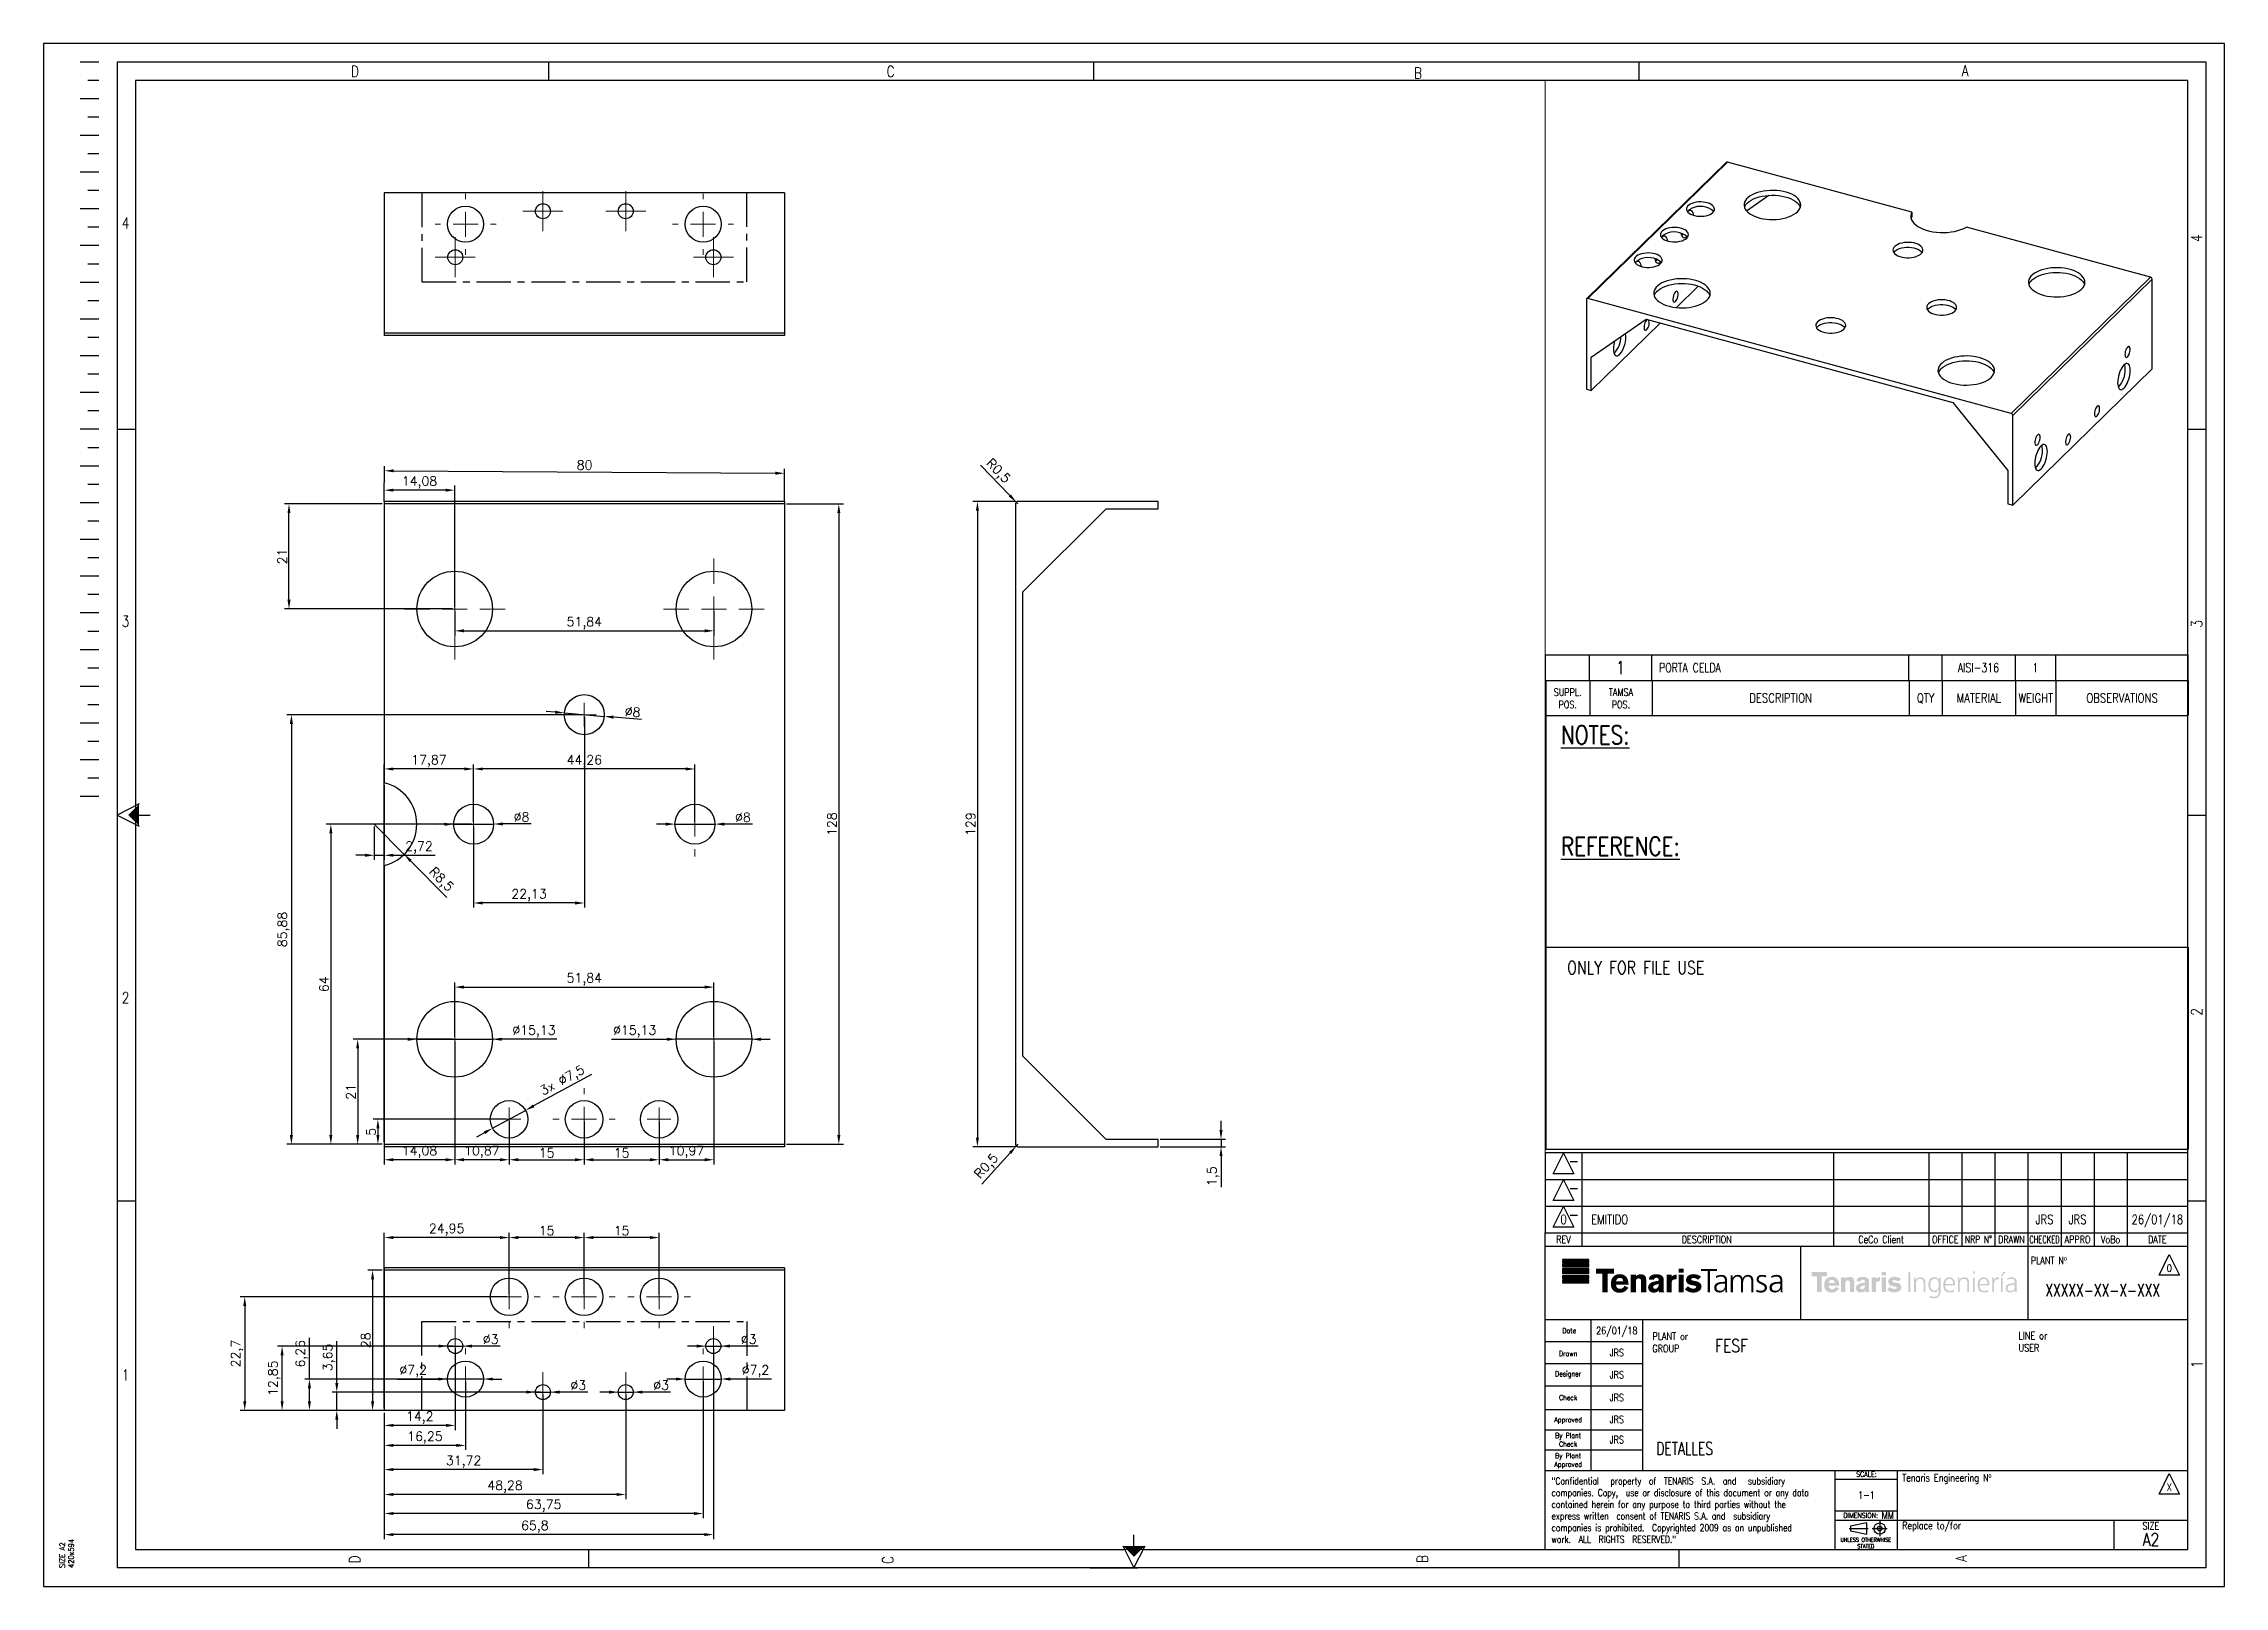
# Paper-space layout 'Cuadro de rotulación ISO A3' of a CAD drawing. Header units: millimetres. Extents: x -62 to 532, y -47 to 373.
# The model-space entities are those that its viewports show. They can reach past a viewport. Long polylines and large blocks are cut down to what shows.
import ezdxf
from ezdxf.enums import TextEntityAlignment as Align

# ---------------------------------------------------------------- set-up
doc = ezdxf.new("R2010")
doc.units = ezdxf.units.MM
doc.linetypes.add('CENTERX2', pattern=[20.32, 12.7, -2.54, 2.54, -2.54])
doc.layers.add('99SIZE', color=1, linetype='Continuous')
doc.layers.add('M_TEXT', color=82, linetype='Continuous')
doc.styles.add('ESTILO 1', font='romans.shx', dxfattribs={"width": 0.8})
doc.styles.get("Standard").update_dxf_attribs({"font": 'simplex.shx'})
doc.dimstyles.new('ISO-25', dxfattribs={"dimtxt": 2.5, "dimasz": 2.5, "dimexe": 1.25, "dimexo": 0.625, "dimtad": 1, "dimtxsty": 'Standard', "dimcen": 2.5, "dimadec": 0, "dimazin": 0, "dimtfac": 1, "dimtmove": 0, "dimatfit": 3, "dimfxl": 1, "dimarcsym": 0})

psp = doc.layouts.new('Cuadro de rotulación ISO A3')

# ---------------------------------------------------------------- texts
at = {"layer": 'M_TEXT', "color": 6, "style": 'ESTILO 1', "width": 0.8}
for s, p in [('%%UNOTES:', (351.63, 181.83)), ('%%UREFERENCE:', (351.63, 151.533))]:
    psp.add_text(s, height=5.0001, dxfattribs=at).set_placement(p)

msp = doc.modelspace()

# ---------------------------------------------------------------- blocks, each defined once
blk = doc.blocks.new('SIZEA2')
at = {"color": 3}
for p, q in [((15, 415), (10, 415)), ((15, 410), (12, 410)), ((589, 415), (20, 415)), ((20, 415), (20, 5)), ((589, 5), (589, 415)), ((15, 405), (10, 405)), ((15, 400), (12, 400)), ((15, 395), (10, 395)), ((15, 390), (12, 390)), ((15, 385), (10, 385)), ((15, 375), (10, 375)), ((15, 380), (12, 380)), ((15, 370), (12, 370)), ((15, 365), (10, 365)), ((15, 360), (12, 360)), ((15, 355), (10, 355)), ((15, 345), (10, 345)), ((15, 350), (12, 350)), ((15, 340), (12, 340)), ((15, 335), (10, 335)), ((15, 330), (12, 330)), ((15, 325), (10, 325)), ((15, 315), (10, 315)), ((15, 320), (12, 320)), ((20, 315), (25, 315)), ((584, 315), (589, 315)), ((15, 310), (12, 310)), ((15, 305), (10, 305)), ((15, 300), (12, 300)), ((15, 295), (10, 295)), ((15, 290), (12, 290)), ((15, 285), (10, 285)), ((15, 280), (12, 280)), ((15, 275), (10, 275)), ((15, 270), (12, 270)), ((15, 265), (10, 265)), ((15, 260), (12, 260)), ((15, 255), (10, 255)), ((15, 250), (12, 250)), ((15, 245), (10, 245)), ((15, 240), (12, 240)), ((15, 235), (10, 235)), ((15, 230), (12, 230)), ((15, 225), (10, 225)), ((15, 220), (12, 220)), ((15, 215), (10, 215)), ((26, 213), (20, 210)), ((20, 210), (26, 207)), ((24.5, 210), (29, 210)), ((584, 210), (589, 210)), ((20, 105), (25, 105)), ((584, 105), (589, 105)), ((297, 9.5), (297, 14)), ((148.5, 5), (148.5, 10)), ((294, 11), (297, 5)), ((297, 5), (300, 11)), ((445.5, 5), (445.5, 10)), ((589, 5), (20, 5)), ((285, 5), (298, 5))]:
    blk.add_line(p, q, dxfattribs=at)
at = {"color": 6}
for p, q in [((25, 410), (25, 212.5)), ((584, 410), (25, 410)), ((584, 10), (584, 410)), ((25, 207.5), (25, 10)), ((25, 10), (294.5, 10)), ((299.5, 10), (584, 10))]:
    blk.add_line(p, q, dxfattribs=at)
at = {"color": 1}
blk.add_lwpolyline([(0, 0), (594, 0), (594, 420), (0, 420)], close=True, dxfattribs=at)
at = {"color": 3}
for points in [[(137.5, 415), (137.5, 410)], [(286, 415), (286, 410)], [(434.5, 415), (434.5, 410)]]:
    blk.add_lwpolyline(points, dxfattribs=at)
for points in [[(23, 210, 0, 6, 0), (26, 210, 6, 6, 0)], [(297, 8, 0, 6, 0), (297, 11, 6, 6, 0)]]:
    blk.add_lwpolyline(points, format="xyseb", dxfattribs=at)
at = {"color": 3, "style": 'ESTILO 1', "width": 0.8}
for s, p in [('D', (84.84, 410.95)), ('C', (230.69, 410.93)), ('B', (374.37, 410.48)), ('A', (523.38, 411.12)), ('4', (22.32, 369.71)), ('3', (22.32, 261.24)), ('2', (22.32, 158.8)), ('1', (22.32, 56.05))]:
    blk.add_text(s, height=3, dxfattribs=at).set_placement(p, align=Align.CENTER)
for s, p in [('4', (587.97, 367.04)), ('3', (587.97, 262.04)), ('2', (587.92, 156.4)), ('1', (588.01, 60.45)), ('D', (86.24, 7.33)), ('C', (231.43, 7.16)), ('B', (377.08, 7.44)), ('A', (523.85, 7.56))]:
    blk.add_text(s, height=3, rotation=90, dxfattribs=at).set_placement(p, align=Align.CENTER)
at = {"color": 3, "style": 'ESTILO 1', "width": 0.9}
for s, p in [('420x594', (8.25, 4.98)), ('SIZE A2', (5.82, 4.98))]:
    blk.add_text(s, height=1.5, rotation=90, dxfattribs=at).set_placement(p)
blk = doc.blocks.new('USE FOR FILE')
at = {"color": 6, "linetype": 'ByBlock', "lineweight": -2}
for p, q in [((-175, 55), (-175, 0)), ((-175, 55), (0, 55)), ((-175, 0), (0, 0))]:
    blk.add_line(p, q, dxfattribs=at)
at = {"color": 6}
for p in [(0, 55), (-175, 0)]:
    blk.add_line(p, (0, 0), dxfattribs=at)
at = {"color": 3, "style": 'ESTILO 1', "width": 0.8}
blk.add_text('ONLY FOR FILE USE', height=3.5, dxfattribs=at).set_placement((-150.47, 47.64), align=Align.CENTER)
blk = doc.blocks.new('LABEL_REV')
at = {"color": 1, "lineweight": 30}
for p, q in [((-175, 7.27), (0, 7.27)), ((-165, 7.27), (-165, 0)), ((-96.5, 7.27), (-96.5, 0)), ((-70.5, 7.27), (-70.5, 0)), ((-61.5, 7.27), (-61.5, 0)), ((-52.5, 7.27), (-52.5, 0)), ((-43.5, 7.27), (-43.5, 0)), ((-34.5, 7.27), (-34.5, 0)), ((-25.5, 7.27), (-25.5, 0)), ((-16.5, 7.27), (-16.5, 0))]:
    blk.add_line(p, q, dxfattribs=at)
at = {"color": 6}
blk.add_line((-175, 7.27), (-175, 0), dxfattribs=at)
at = {"color": 1}
for p, q in [((-172.8, 1.52), (-170, 7.12)), ((-170, 7.12), (-167.2, 1.52)), ((-167.2, 1.52), (-172.8, 1.52)), ((-168.16, 4.82), (-166.16, 4.82))]:
    blk.add_line(p, q, dxfattribs=at)
at = {"color": 3, "linetype": 'ByBlock', "lineweight": -2, "style": 'ESTILO 1', "width": 0.8, "flags": 8}
for tag, height, p in [('NUMBER', 1.4, (-167.3, 5.64)), ('REV_NU1', 2.5, (-170, 3.64)), ('CECO', 2.5, (-83.5, 3.64)), ('OFFICE', 2.5, (-66, 3.64)), ('NRP_NU1', 2.5, (-57, 3.64)), ('DRAWN', 2.5, (-48, 3.64)), ('CHECKED', 2.5, (-39, 3.64)), ('APPRO', 2.5, (-30, 3.64)), ('VOBO', 2.5, (-21, 3.64)), ('DATE', 2.5, (-8.25, 3.64))]:
    blk.add_attdef(tag, text='', height=height, dxfattribs=at).set_placement(p, align=Align.MIDDLE_CENTER)
blk.add_attdef('DESCRIPTION', text='', height=2.5, dxfattribs=at).set_placement((-162.5, 3.64), align=Align.MIDDLE_LEFT)
blk = doc.blocks.new('MAT_LIST_PAR_TITLE')
at = {"color": 6, "linetype": 'Continuous', "lineweight": -3}
for p, q in [((-175, 9.5), (0, 9.5)), ((-175, 9.5), (-175, 0)), ((0, 9.5), (0, 0)), ((-175, 0), (0, 0))]:
    blk.add_line(p, q, dxfattribs=at)
at = {"color": 4, "linetype": 'Continuous', "lineweight": -3}
for p, q in [((-163, 9.5), (-163, 0)), ((-146, 9.5), (-146, 0)), ((-76, 9.5), (-76, 0)), ((-67, 9.5), (-67, 0)), ((-47, 9.5), (-47, 0)), ((-36, 9.5), (-36, 0))]:
    blk.add_line(p, q, dxfattribs=at)
at = {"color": 1, "linetype": 'Continuous', "lineweight": -3, "style": 'ESTILO 1', "width": 0.8}
for s, height, p in [('SUPPL.', 2, (-169, 6.32)), ('TAMSA', 2, (-154.5, 6.32)), ('DESCRIPTION', 2.5, (-111, 4.75)), ('QTY', 2.5, (-71.5, 4.75)), ('MATERIAL', 2.5, (-57, 4.75)), ('WEIGHT', 2.5, (-41.5, 4.75)), ('OBSERVATIONS', 2.5, (-18, 4.75)), ('POS.', 2, (-169, 2.93)), ('POS.', 2, (-154.5, 2.93))]:
    blk.add_text(s, height=height, dxfattribs=at).set_placement(p, align=Align.MIDDLE_CENTER)
blk = doc.blocks.new('MAT-LIST-PAR')
at = {"color": 6, "linetype": 'Continuous', "lineweight": -3}
for p, q in [((-175, 7), (-175, 0)), ((0, 7), (0, 0))]:
    blk.add_line(p, q, dxfattribs=at)
at = {"color": 1, "linetype": 'Continuous', "lineweight": -3}
for p, q in [((-175, 7), (0, 7)), ((-175, 0), (0, 0))]:
    blk.add_line(p, q, dxfattribs=at)
at = {"color": 4, "linetype": 'Continuous', "lineweight": -3}
for p, q in [((-163, 7), (-163, 0)), ((-146, 7), (-146, 0)), ((-76, 7), (-76, 0)), ((-67, 7), (-67, 0)), ((-47, 7), (-47, 0)), ((-36, 7), (-36, 0))]:
    blk.add_line(p, q, dxfattribs=at)
at = {"color": 6, "linetype": 'Continuous', "style": 'ESTILO 1', "width": 0.75}
blk.add_attdef('A1', text='', height=3.5, dxfattribs=at).set_placement((-169, 3.5), align=Align.MIDDLE_CENTER)
at = {"color": 4, "linetype": 'Continuous', "style": 'ESTILO 1', "width": 0.75}
blk.add_attdef('A2', text='', height=3.5, dxfattribs=at).set_placement((-154.5, 3.5), align=Align.MIDDLE_CENTER)
at = {"color": 3, "linetype": 'Continuous', "style": 'ESTILO 1', "width": 0.75}
blk.add_attdef('A3', text='', height=2.5, dxfattribs=at).set_placement((-144, 3.5), align=Align.MIDDLE_LEFT)
for tag, p in [('A4', (-71.5, 3.5)), ('A5', (-57, 3.5)), ('A6', (-41.5, 3.5)), ('A7', (-18, 3.5))]:
    blk.add_attdef(tag, text='', height=2.5, dxfattribs=at).set_placement(p, align=Align.MIDDLE_CENTER)
blk = doc.blocks.new('TEN_ING_')
h = blk.add_hatch(color=252)
h.paths.add_polyline_path([(-8.81, 1.5), (-7.63, 1.5), (-7.63, -2.55), (-8.81, -2.55)])
h.paths.add_polyline_path([(-8.81, 2.92), (-7.63, 2.92), (-7.63, 2), (-8.81, 2)])
h.paths.add_polyline_path([(-27.96, 1.77), (-27.96, 2.92), (-23.75, 2.92), (-23.75, 1.77), (-25.23, 1.77), (-25.23, -2.55), (-26.47, -2.55), (-26.47, 1.77)])
edge = h.paths.add_edge_path()
edge.add_spline(control_points=[(-3.58, 1.01), (-3.67, 1.08), (-3.94, 1.26), (-4.4, 1.46), (-4.91, 1.59), (-5.41, 1.64), (-5.96, 1.56), (-6.53, 1.35), (-6.95, 0.93), (-7.09, 0.47), (-7.05, 0.03), (-6.9, -0.35), (-6.57, -0.68), (-6.15, -0.84), (-5.66, -0.96), (-5.25, -1.05), (-4.93, -1.09), (-4.79, -1.19), (-4.73, -1.35), (-4.77, -1.53), (-4.95, -1.64), (-5.17, -1.68), (-5.49, -1.71), (-5.85, -1.66), (-6.19, -1.52), (-6.44, -1.36), (-6.57, -1.24), (-6.62, -1.19)], knot_values=[0, 0, 0, 0, 0.399271, 1.136095, 1.727622, 2.247624, 2.887707, 3.681157, 4.306028, 4.925088, 5.279242, 5.84298, 6.338693, 6.839623, 7.400574, 8.113968, 8.33972, 8.510623, 8.672563, 8.903104, 9.089233, 9.373704, 9.702067, 10.219632, 10.63232, 10.980615, 11.241814, 11.241814, 11.241814, 11.241814], degree=3, periodic=0)
edge.add_line((-6.62, -1.19), (-7.37, -1.87))
edge.add_spline(control_points=[(-7.37, -1.87), (-7.3, -1.93), (-7.13, -2.09), (-6.8, -2.3), (-6.36, -2.51), (-5.89, -2.63), (-5.43, -2.66), (-4.98, -2.63), (-4.53, -2.51), (-4.1, -2.31), (-3.76, -2.05), (-3.56, -1.69), (-3.5, -1.37), (-3.51, -1.02), (-3.63, -0.66), (-3.91, -0.33), (-4.4, -0.08), (-5.02, 0.04), (-5.58, 0.09), (-5.86, 0.27), (-5.91, 0.42), (-5.87, 0.57), (-5.73, 0.7), (-5.47, 0.73), (-5.14, 0.73), (-4.82, 0.64), (-4.56, 0.52), (-4.41, 0.42), (-4.34, 0.36), (-4.31, 0.33)], knot_values=[0, 0, 0, 0, 0.328412, 0.833225, 1.334639, 2.057367, 2.511304, 2.954609, 3.633942, 4.120492, 4.608725, 5.131707, 5.50991, 5.752789, 6.333127, 6.8221, 7.230566, 8.242179, 9.021353, 9.171768, 9.374727, 9.5065, 9.705905, 10.02206, 10.391366, 10.852415, 11.169267, 11.385485, 11.498287, 11.498287, 11.498287, 11.498287], degree=3, periodic=0)
edge.add_line((-4.31, 0.33), (-3.58, 1.01))
edge = h.paths.add_edge_path()
edge.add_spline(control_points=[(-9.26, 0.48), (-9.4, 0.45), (-9.64, 0.41), (-9.96, 0.36), (-10.18, 0.25), (-10.31, 0.1), (-10.38, -0.05), (-10.4, -0.15), (-10.4, -0.2)], knot_values=[0, 0, 0, 0, 0.497627, 0.842113, 1.141294, 1.335478, 1.542572, 1.701441, 1.701441, 1.701441, 1.701441], degree=3, periodic=0)
edge.add_line((-10.4, -0.2), (-10.4, -2.55))
edge.add_line((-10.4, -2.55), (-11.59, -2.55))
edge.add_line((-11.59, -2.55), (-11.59, 1.5))
edge.add_line((-11.59, 1.5), (-10.43, 1.5))
edge.add_line((-10.43, 1.5), (-10.43, 1.07))
edge.add_spline(control_points=[(-10.43, 1.07), (-10.39, 1.1), (-10.29, 1.18), (-10.11, 1.29), (-9.88, 1.4), (-9.64, 1.48), (-9.43, 1.52), (-9.31, 1.53), (-9.26, 1.54)], knot_values=[0, 0, 0, 0, 0.176999, 0.44867, 0.740301, 1.088524, 1.324296, 1.49515, 1.49515, 1.49515, 1.49515], degree=3, periodic=0)
edge.add_line((-9.26, 1.54), (-9.26, 0.48))
edge = h.paths.add_edge_path(flags=16)
edge.add_spline(control_points=[(-13.43, -0.72), (-13.43, -0.75), (-13.44, -0.83), (-13.45, -0.99), (-13.49, -1.23), (-13.63, -1.49), (-13.89, -1.69), (-14.12, -1.77), (-14.31, -1.78), (-14.46, -1.76), (-14.59, -1.66), (-14.67, -1.53), (-14.69, -1.37), (-14.66, -1.2), (-14.53, -1.03), (-14.3, -0.91), (-13.93, -0.79), (-13.64, -0.69), (-13.43, -0.62)], knot_values=[0, 0, 0, 0, 0.09337, 0.286814, 0.547382, 0.938412, 1.31736, 1.642302, 1.805383, 1.973424, 2.15035, 2.364126, 2.505923, 2.687293, 2.955714, 3.247306, 3.571033, 4.331968, 4.331968, 4.331968, 4.331968], degree=3, periodic=0)
edge.add_line((-13.43, -0.62), (-13.43, -0.72))
edge = h.paths.add_edge_path()
edge.add_spline(control_points=[(-12.26, -1.84), (-12.26, -1.97), (-12.26, -2.13), (-12.24, -2.35), (-12.2, -2.46), (-12.16, -2.53), (-12.15, -2.55)], knot_values=[0, 0, 0, 0, 0.437713, 0.591903, 0.742883, 0.857524, 0.857524, 0.857524, 0.857524], degree=3, periodic=0)
edge.add_line((-12.15, -2.55), (-13.32, -2.55))
edge.add_line((-13.32, -2.55), (-13.32, -2.18))
edge.add_spline(control_points=[(-13.32, -2.18), (-13.4, -2.25), (-13.58, -2.4), (-13.91, -2.55), (-14.25, -2.64), (-14.56, -2.66), (-14.86, -2.64), (-15.13, -2.56), (-15.41, -2.4), (-15.65, -2.16), (-15.82, -1.83), (-15.88, -1.52), (-15.88, -1.21), (-15.77, -0.88), (-15.54, -0.56), (-15.19, -0.34), (-14.79, -0.18), (-14.29, -0.06), (-13.83, 0.03), (-13.52, 0.09), (-13.43, 0.1)], knot_values=[0, 0, 0, 0, 0.373306, 0.830164, 1.256683, 1.588164, 1.930752, 2.284027, 2.579193, 3.042074, 3.468048, 3.854009, 4.138869, 4.570806, 5.02523, 5.514353, 5.974997, 6.53957, 7.317107, 7.63227, 7.63227, 7.63227, 7.63227], degree=3, periodic=0)
edge.add_line((-13.43, 0.1), (-13.43, 0.32))
edge.add_spline(control_points=[(-13.43, 0.32), (-13.43, 0.34), (-13.44, 0.41), (-13.47, 0.53), (-13.53, 0.66), (-13.65, 0.76), (-13.78, 0.81), (-13.93, 0.83), (-14.08, 0.81), (-14.23, 0.75), (-14.35, 0.66), (-14.44, 0.55), (-14.49, 0.45), (-14.51, 0.37), (-14.52, 0.34)], knot_values=[0, 0, 0, 0, 0.079599, 0.232788, 0.417772, 0.583404, 0.7566, 0.928374, 1.094064, 1.292103, 1.480116, 1.627295, 1.777389, 1.88851, 1.88851, 1.88851, 1.88851], degree=3, periodic=0)
edge.add_line((-14.52, 0.34), (-15.71, 0.34))
edge.add_spline(control_points=[(-15.71, 0.34), (-15.71, 0.38), (-15.7, 0.49), (-15.66, 0.69), (-15.56, 0.91), (-15.4, 1.13), (-15.19, 1.32), (-14.91, 1.48), (-14.56, 1.55), (-14.17, 1.59), (-13.77, 1.6), (-13.41, 1.56), (-13.11, 1.47), (-12.87, 1.38), (-12.66, 1.26), (-12.5, 1.12), (-12.38, 0.95), (-12.31, 0.78), (-12.27, 0.63), (-12.27, 0.53), (-12.26, 0.49)], knot_values=[0, 0, 0, 0, 0.132643, 0.399282, 0.69561, 0.9796, 1.348249, 1.678263, 2.086494, 2.601994, 3.04493, 3.50666, 3.848379, 4.158036, 4.396642, 4.679586, 4.907476, 5.119252, 5.307411, 5.462629, 5.462629, 5.462629, 5.462629], degree=3, periodic=0)
edge.add_line((-12.26, 0.49), (-12.26, -1.84))
edge = h.paths.add_edge_path()
edge.add_spline(control_points=[(-18.71, -0.27), (-18.71, -0.19), (-18.7, -0.02), (-18.67, 0.19), (-18.61, 0.36), (-18.5, 0.48), (-18.35, 0.58), (-18.17, 0.64), (-17.97, 0.63), (-17.8, 0.57), (-17.66, 0.47), (-17.54, 0.32), (-17.5, 0.08), (-17.5, -0.11), (-17.5, -0.23)], knot_values=[0, 0, 0, 0, 0.285863, 0.59271, 0.745685, 0.936131, 1.125844, 1.373008, 1.610419, 1.81454, 2.000288, 2.204391, 2.452722, 2.866122, 2.866122, 2.866122, 2.866122], degree=3, periodic=0)
edge.add_line((-17.5, -0.23), (-17.5, -2.55))
edge.add_line((-17.5, -2.55), (-16.31, -2.55))
edge.add_line((-16.31, -2.55), (-16.31, 0.2))
edge.add_spline(control_points=[(-16.31, 0.2), (-16.31, 0.27), (-16.31, 0.42), (-16.34, 0.66), (-16.41, 0.94), (-16.57, 1.2), (-16.81, 1.42), (-17.13, 1.56), (-17.49, 1.58), (-17.84, 1.59), (-18.16, 1.51), (-18.4, 1.4), (-18.58, 1.26), (-18.67, 1.17), (-18.71, 1.13)], knot_values=[0, 0, 0, 0, 0.244036, 0.523952, 0.861003, 1.224098, 1.603253, 1.964267, 2.409781, 2.861108, 3.188047, 3.558044, 3.792738, 3.991909, 3.991909, 3.991909, 3.991909], degree=3, periodic=0)
edge.add_line((-18.71, 1.13), (-18.71, 1.48))
edge.add_line((-18.71, 1.48), (-19.91, 1.48))
edge.add_line((-19.91, 1.48), (-19.91, -2.55))
edge.add_line((-19.91, -2.55), (-18.71, -2.55))
edge.add_line((-18.71, -2.55), (-18.71, -0.27))
edge = h.paths.add_edge_path(flags=16)
edge.add_spline(control_points=[(-21.64, -0.03), (-21.64, 0.03), (-21.65, 0.18), (-21.74, 0.41), (-21.92, 0.61), (-22.13, 0.72), (-22.33, 0.77), (-22.54, 0.76), (-22.75, 0.71), (-22.96, 0.6), (-23.13, 0.41), (-23.23, 0.22), (-23.27, 0.07), (-23.28, -0.01), (-23.28, -0.03)], knot_values=[0, 0, 0, 0, 0.202113, 0.526101, 0.867714, 1.111862, 1.353264, 1.577882, 1.826031, 2.119151, 2.402075, 2.686328, 2.8714, 2.952939, 2.952939, 2.952939, 2.952939], degree=3, periodic=0)
edge.add_line((-23.28, -0.03), (-21.64, -0.03))
edge = h.paths.add_edge_path()
edge.add_spline(control_points=[(-20.45, -1.55), (-20.52, -1.66), (-20.69, -1.92), (-21.05, -2.24), (-21.46, -2.49), (-21.88, -2.63), (-22.26, -2.7), (-22.7, -2.7), (-23.2, -2.6), (-23.74, -2.34), (-24.28, -1.85), (-24.49, -1.12), (-24.54, -0.27), (-24.33, 0.49), (-23.86, 1.23), (-23.15, 1.55), (-22.43, 1.65), (-21.8, 1.57), (-21.23, 1.32), (-20.83, 0.93), (-20.57, 0.42), (-20.46, -0.08), (-20.4, -0.5), (-20.4, -0.71), (-20.4, -0.77)], knot_values=[0, 0, 0, 0, 0.456267, 1.099144, 1.657017, 2.145043, 2.629013, 3.01414, 3.701276, 4.37252, 5.111486, 6.195181, 6.914646, 8.090064, 8.904967, 9.92021, 10.671793, 11.462141, 12.087513, 12.841196, 13.369829, 14.069397, 14.63273, 14.833215, 14.833215, 14.833215, 14.833215], degree=3, periodic=0)
edge.add_line((-20.4, -0.77), (-23.29, -0.77))
edge.add_spline(control_points=[(-23.29, -0.77), (-23.29, -0.81), (-23.29, -0.94), (-23.26, -1.14), (-23.13, -1.38), (-22.94, -1.59), (-22.69, -1.73), (-22.43, -1.79), (-22.16, -1.78), (-21.88, -1.69), (-21.64, -1.52), (-21.46, -1.31), (-21.38, -1.14), (-21.35, -1.07)], knot_values=[0, 0, 0, 0, 0.147257, 0.430738, 0.727048, 1.069798, 1.423816, 1.694778, 2.016362, 2.355334, 2.697924, 3.034397, 3.326325, 3.326325, 3.326325, 3.326325], degree=3, periodic=0)
edge.add_line((-21.35, -1.07), (-20.45, -1.55))
h = blk.add_hatch(color=253)
edge = h.paths.add_edge_path(flags=16)
edge.add_spline(control_points=[(5.56, 1.06), (5.46, 1.05), (5.22, 1.03), (4.89, 0.86), (4.6, 0.52), (4.45, 0.04), (4.39, -0.47), (4.42, -1), (4.54, -1.49), (4.82, -1.91), (5.19, -2.12), (5.55, -2.14), (5.91, -2.11), (6.29, -1.91), (6.53, -1.52), (6.69, -1.07), (6.73, -0.6), (6.7, -0.13), (6.62, 0.29), (6.45, 0.67), (6.15, 0.95), (5.82, 1.03), (5.63, 1.05), (5.56, 1.06)], knot_values=[0, 0, 0, 0, 0.269787, 0.586035, 0.917124, 1.348925, 1.826987, 2.207893, 2.668583, 3.088199, 3.440392, 3.692069, 3.975382, 4.340345, 4.717667, 5.0979, 5.525818, 5.890305, 6.285075, 6.603544, 6.925197, 7.26314, 7.422704, 7.422704, 7.422704, 7.422704], degree=3, periodic=0)
h.paths.add_polyline_path([(-1.58, 2.84), (-1.05, 2.84), (-1.05, -2.55), (-1.58, -2.55)])
h.paths.add_polyline_path([(24.31, 2.9), (24.93, 2.9), (23.95, 1.79), (23.6, 1.79)])
h.paths.add_polyline_path([(23.65, 1.38), (24.14, 1.38), (24.14, -2.55), (23.65, -2.55)])
h.paths.add_polyline_path([(16.03, 3.08), (16.52, 3.08), (16.52, 2.43), (16.03, 2.43)])
h.paths.add_polyline_path([(16.03, 1.38), (16.52, 1.38), (16.52, -2.55), (16.03, -2.55)])
edge = h.paths.add_edge_path()
edge.add_spline(control_points=[(6.72, -1.78), (6.69, -1.83), (6.64, -1.95), (6.51, -2.14), (6.32, -2.32), (6.08, -2.46), (5.81, -2.54), (5.55, -2.56), (5.3, -2.55), (5.04, -2.51), (4.79, -2.41), (4.56, -2.27), (4.37, -2.1), (4.22, -1.89), (4.05, -1.62), (3.93, -1.25), (3.85, -0.78), (3.86, -0.28), (3.94, 0.24), (4.11, 0.72), (4.39, 1.12), (4.76, 1.36), (5.16, 1.46), (5.52, 1.48), (5.88, 1.46), (6.22, 1.39), (6.47, 1.21), (6.62, 1.05), (6.69, 0.96), (6.71, 0.94)], knot_values=[0, 0, 0, 0, 0.137361, 0.335487, 0.55215, 0.800707, 1.03239, 1.248931, 1.449822, 1.656237, 1.910576, 2.112194, 2.346466, 2.548706, 2.758862, 3.141242, 3.52186, 3.940118, 4.399787, 4.822176, 5.211133, 5.595686, 5.926187, 6.21634, 6.518802, 6.812639, 7.092636, 7.280167, 7.360994, 7.360994, 7.360994, 7.360994], degree=3, periodic=0)
edge.add_line((6.71, 0.94), (6.73, 0.94))
edge.add_line((6.73, 0.94), (6.73, 1.38))
edge.add_line((6.73, 1.38), (7.21, 1.38))
edge.add_line((7.21, 1.38), (7.21, -2.24))
edge.add_spline(control_points=[(7.21, -2.24), (7.21, -2.31), (7.21, -2.47), (7.18, -2.73), (7.12, -3.02), (7.01, -3.3), (6.87, -3.55), (6.71, -3.76), (6.48, -3.95), (6.18, -4.11), (5.82, -4.2), (5.45, -4.23), (5.09, -4.21), (4.75, -4.16), (4.44, -4.09), (4.26, -4.03), (4.18, -4.01)], knot_values=[0, 0, 0, 0, 0.168052, 0.388617, 0.663052, 0.919167, 1.140017, 1.360227, 1.604519, 1.877252, 2.210829, 2.516664, 2.808685, 3.105538, 3.391264, 3.595345, 3.595345, 3.595345, 3.595345], degree=3, periodic=0)
edge.add_line((4.18, -4.01), (4.22, -3.52))
edge.add_spline(control_points=[(4.22, -3.52), (4.29, -3.55), (4.42, -3.61), (4.63, -3.69), (4.89, -3.76), (5.18, -3.8), (5.51, -3.8), (5.8, -3.77), (6.12, -3.67), (6.38, -3.46), (6.56, -3.16), (6.66, -2.82), (6.71, -2.44), (6.73, -2.1), (6.73, -1.87), (6.73, -1.78)], knot_values=[0, 0, 0, 0, 0.190646, 0.354424, 0.565088, 0.870341, 1.091917, 1.374858, 1.621837, 1.916724, 2.18193, 2.495329, 2.796398, 3.134608, 3.36271, 3.36271, 3.36271, 3.36271], degree=3, periodic=0)
edge.add_line((6.73, -1.78), (6.72, -1.78))
edge = h.paths.add_edge_path(flags=16)
edge.add_spline(control_points=[(27.42, -0.81), (27.42, -0.85), (27.42, -0.96), (27.4, -1.12), (27.38, -1.3), (27.35, -1.5), (27.26, -1.7), (27.12, -1.9), (26.93, -2.09), (26.65, -2.2), (26.36, -2.23), (26.11, -2.23), (25.87, -2.18), (25.66, -2.08), (25.51, -1.91), (25.44, -1.71), (25.43, -1.49), (25.45, -1.26), (25.55, -1.03), (25.75, -0.83), (26.08, -0.7), (26.44, -0.63), (26.79, -0.59), (27.11, -0.58), (27.32, -0.57), (27.42, -0.57)], knot_values=[0, 0, 0, 0, 0.107148, 0.257186, 0.40706, 0.559186, 0.763072, 0.952856, 1.172434, 1.44512, 1.685402, 1.884487, 2.087427, 2.276446, 2.469674, 2.632784, 2.800412, 3.021573, 3.204252, 3.412254, 3.730801, 4.053538, 4.344008, 4.614797, 4.864947, 4.864947, 4.864947, 4.864947], degree=3, periodic=0)
edge.add_line((27.42, -0.57), (27.42, -0.81))
edge = h.paths.add_edge_path()
edge.add_spline(control_points=[(27.32, -0.15), (27.24, -0.16), (27.04, -0.16), (26.75, -0.17), (26.37, -0.19), (26, -0.26), (25.6, -0.39), (25.32, -0.56), (25.12, -0.78), (25, -0.97), (24.92, -1.22), (24.9, -1.46), (24.91, -1.67), (24.94, -1.85), (25, -2.03), (25.1, -2.2), (25.24, -2.35), (25.42, -2.48), (25.63, -2.58), (25.86, -2.63), (26.06, -2.65), (26.26, -2.65), (26.45, -2.64), (26.68, -2.58), (26.89, -2.49), (27.06, -2.38), (27.21, -2.26), (27.33, -2.13), (27.41, -2.01), (27.44, -1.94), (27.45, -1.92)], knot_values=[0, 0, 0, 0, 0.193768, 0.488354, 0.739076, 1.156179, 1.42254, 1.79226, 1.972422, 2.149718, 2.374534, 2.616594, 2.752877, 2.886899, 3.082623, 3.225787, 3.383685, 3.585017, 3.784846, 3.969852, 4.173976, 4.283987, 4.467456, 4.666156, 4.860939, 5.030723, 5.182383, 5.3388, 5.476243, 5.534452, 5.534452, 5.534452, 5.534452], degree=3, periodic=0)
edge.add_line((27.45, -1.92), (27.46, -1.92))
edge.add_line((27.46, -1.92), (27.46, -2.55))
edge.add_line((27.46, -2.55), (27.94, -2.55))
edge.add_spline(control_points=[(27.94, -2.55), (27.94, -2.5), (27.93, -2.38), (27.91, -2.18), (27.91, -1.96), (27.91, -1.66), (27.91, -1.29), (27.91, -0.76), (27.91, -0.28), (27.91, 0.14), (27.89, 0.39), (27.85, 0.61), (27.78, 0.83), (27.67, 1.03), (27.51, 1.21), (27.32, 1.33), (27.08, 1.42), (26.82, 1.46), (26.5, 1.48), (26.19, 1.45), (25.88, 1.39), (25.64, 1.32), (25.47, 1.25), (25.39, 1.22), (25.36, 1.2)], knot_values=[0, 0, 0, 0, 0.126888, 0.310317, 0.495221, 0.692834, 1.05776, 1.425289, 2.018231, 2.25818, 2.4825, 2.648001, 2.834777, 3.042362, 3.238568, 3.415364, 3.605456, 3.869853, 4.092093, 4.405551, 4.643689, 4.89282, 5.027878, 5.102717, 5.102717, 5.102717, 5.102717], degree=3, periodic=0)
edge.add_line((25.36, 1.2), (25.36, 0.73))
edge.add_spline(control_points=[(25.36, 0.73), (25.42, 0.77), (25.52, 0.83), (25.69, 0.9), (25.88, 0.97), (26.08, 1.02), (26.28, 1.05), (26.46, 1.06), (26.62, 1.05), (26.77, 1.04), (26.92, 1), (27.05, 0.95), (27.17, 0.86), (27.26, 0.75), (27.32, 0.63), (27.37, 0.5), (27.4, 0.34), (27.42, 0.17), (27.42, 0.01), (27.42, -0.08), (27.42, -0.13)], knot_values=[0, 0, 0, 0, 0.158681, 0.299743, 0.470798, 0.64865, 0.823252, 0.974967, 1.101923, 1.234414, 1.353201, 1.477409, 1.592563, 1.719084, 1.825221, 1.927101, 2.073886, 2.231292, 2.359971, 2.472693, 2.472693, 2.472693, 2.472693], degree=3, periodic=0)
edge.add_line((27.42, -0.13), (27.42, -0.15))
edge.add_line((27.42, -0.15), (27.32, -0.15))
edge = h.paths.add_edge_path()
edge.add_spline(control_points=[(23.07, 1.43), (23.03, 1.44), (22.92, 1.46), (22.71, 1.49), (22.47, 1.45), (22.24, 1.32), (22.04, 1.16), (21.88, 0.95), (21.78, 0.77), (21.75, 0.66), (21.73, 0.63)], knot_values=[0, 0, 0, 0, 0.104252, 0.288802, 0.5287, 0.69657, 0.944334, 1.174748, 1.353474, 1.453036, 1.453036, 1.453036, 1.453036], degree=3, periodic=0)
edge.add_line((21.73, 0.63), (21.72, 0.63))
edge.add_line((21.72, 0.63), (21.72, 1.38))
edge.add_line((21.72, 1.38), (21.23, 1.38))
edge.add_spline(control_points=[(21.23, 1.38), (21.23, 1.34), (21.24, 1.23), (21.25, 1.08), (21.26, 0.88), (21.26, 0.69), (21.26, 0.51), (21.26, 0.41), (21.26, 0.37)], knot_values=[0, 0, 0, 0, 0.100453, 0.263195, 0.399832, 0.583564, 0.751765, 0.846088, 0.846088, 0.846088, 0.846088], degree=3, periodic=0)
edge.add_line((21.26, 0.37), (21.26, -2.55))
edge.add_line((21.26, -2.55), (21.75, -2.55))
edge.add_line((21.75, -2.55), (21.75, -0.6))
edge.add_spline(control_points=[(21.75, -0.6), (21.75, -0.54), (21.76, -0.39), (21.78, -0.11), (21.84, 0.23), (21.99, 0.55), (22.18, 0.8), (22.42, 0.93), (22.65, 0.97), (22.87, 0.96), (23, 0.93), (23.07, 0.92)], knot_values=[0, 0, 0, 0, 0.144784, 0.388955, 0.699766, 1.003707, 1.261417, 1.484277, 1.681603, 1.8376, 2.020864, 2.020864, 2.020864, 2.020864], degree=3, periodic=0)
edge.add_line((23.07, 0.92), (23.07, 1.43))
edge = h.paths.add_edge_path()
edge.add_spline(control_points=[(14.49, -0.14), (14.49, -0.11), (14.49, -0.06), (14.48, 0.03), (14.48, 0.11), (14.46, 0.2), (14.45, 0.29), (14.43, 0.39), (14.39, 0.49), (14.36, 0.58), (14.31, 0.68), (14.24, 0.78), (14.14, 0.88), (14.02, 0.96), (13.86, 1.02), (13.69, 1.05), (13.51, 1.06), (13.33, 1.04), (13.17, 1), (13.02, 0.94), (12.9, 0.86), (12.78, 0.76), (12.67, 0.63), (12.59, 0.5), (12.51, 0.33), (12.45, 0.13), (12.41, -0.11), (12.4, -0.27), (12.39, -0.35)], knot_values=[0, 0, 0, 0, 0.061903, 0.137803, 0.213866, 0.271945, 0.356573, 0.444336, 0.529707, 0.619003, 0.701223, 0.810742, 0.90695, 1.047162, 1.182878, 1.338496, 1.479812, 1.637329, 1.780335, 1.900012, 2.029128, 2.15435, 2.294196, 2.433329, 2.563775, 2.745472, 2.975545, 3.158485, 3.158485, 3.158485, 3.158485], degree=3, periodic=0)
edge.add_line((12.39, -0.35), (12.39, -2.55))
edge.add_line((12.39, -2.55), (11.91, -2.55))
edge.add_line((11.91, -2.55), (11.91, 0.37))
edge.add_spline(control_points=[(11.91, 0.37), (11.91, 0.41), (11.91, 0.51), (11.91, 0.69), (11.9, 0.88), (11.9, 1.08), (11.89, 1.23), (11.88, 1.34), (11.88, 1.38)], knot_values=[0, 0, 0, 0, 0.094324, 0.262525, 0.446257, 0.582893, 0.745635, 0.846088, 0.846088, 0.846088, 0.846088], degree=3, periodic=0)
edge.add_line((11.88, 1.38), (12.35, 1.38))
edge.add_line((12.35, 1.38), (12.35, 0.68))
edge.add_line((12.35, 0.68), (12.37, 0.68))
edge.add_spline(control_points=[(12.37, 0.68), (12.39, 0.73), (12.45, 0.84), (12.56, 1.01), (12.71, 1.17), (12.87, 1.3), (13.04, 1.38), (13.21, 1.44), (13.4, 1.47), (13.58, 1.47), (13.76, 1.47), (13.91, 1.46), (14.09, 1.43), (14.27, 1.37), (14.44, 1.28), (14.58, 1.15), (14.68, 1.04), (14.76, 0.92), (14.82, 0.8), (14.88, 0.64), (14.94, 0.45), (14.96, 0.27), (14.98, 0.1), (14.98, 0.02), (14.98, -0.02)], knot_values=[0, 0, 0, 0, 0.134158, 0.32034, 0.507992, 0.683315, 0.831779, 0.973991, 1.141292, 1.3192, 1.422512, 1.581707, 1.715034, 1.861177, 2.051553, 2.201264, 2.334318, 2.430134, 2.550993, 2.695455, 2.84332, 3.044904, 3.166147, 3.257401, 3.257401, 3.257401, 3.257401], degree=3, periodic=0)
edge.add_line((14.98, -0.02), (14.98, -2.55))
edge.add_line((14.98, -2.55), (14.49, -2.55))
edge.add_line((14.49, -2.55), (14.49, -0.14))
edge = h.paths.add_edge_path()
edge.add_spline(control_points=[(2.56, -0.14), (2.56, -0.11), (2.56, -0.06), (2.55, 0.03), (2.55, 0.11), (2.53, 0.2), (2.52, 0.29), (2.49, 0.39), (2.46, 0.49), (2.42, 0.58), (2.37, 0.68), (2.31, 0.78), (2.21, 0.88), (2.09, 0.96), (1.93, 1.02), (1.76, 1.05), (1.58, 1.06), (1.4, 1.04), (1.24, 1), (1.09, 0.94), (0.97, 0.86), (0.85, 0.76), (0.74, 0.63), (0.65, 0.5), (0.58, 0.33), (0.52, 0.13), (0.48, -0.11), (0.47, -0.27), (0.46, -0.35)], knot_values=[0, 0, 0, 0, 0.061903, 0.137803, 0.213866, 0.271945, 0.356573, 0.444336, 0.529707, 0.619003, 0.701223, 0.810742, 0.90695, 1.047162, 1.182878, 1.338496, 1.479812, 1.637329, 1.780335, 1.900012, 2.029128, 2.15435, 2.294196, 2.433329, 2.563775, 2.745472, 2.975545, 3.158485, 3.158485, 3.158485, 3.158485], degree=3, periodic=0)
edge.add_line((0.46, -0.35), (0.46, -2.55))
edge.add_line((0.46, -2.55), (-0.03, -2.55))
edge.add_line((-0.03, -2.55), (-0.03, 0.37))
edge.add_spline(control_points=[(-0.03, 0.37), (-0.02, 0.41), (-0.02, 0.51), (-0.03, 0.69), (-0.03, 0.88), (-0.04, 1.08), (-0.04, 1.23), (-0.05, 1.34), (-0.05, 1.38)], knot_values=[0, 0, 0, 0, 0.094324, 0.262525, 0.446257, 0.582893, 0.745635, 0.846088, 0.846088, 0.846088, 0.846088], degree=3, periodic=0)
edge.add_line((-0.05, 1.38), (0.42, 1.38))
edge.add_line((0.42, 1.38), (0.42, 0.68))
edge.add_line((0.42, 0.68), (0.43, 0.68))
edge.add_spline(control_points=[(0.43, 0.68), (0.46, 0.73), (0.52, 0.84), (0.63, 1.01), (0.78, 1.17), (0.93, 1.3), (1.1, 1.38), (1.28, 1.44), (1.47, 1.47), (1.65, 1.47), (1.82, 1.47), (1.98, 1.46), (2.15, 1.43), (2.33, 1.37), (2.5, 1.28), (2.65, 1.15), (2.75, 1.04), (2.82, 0.92), (2.89, 0.8), (2.95, 0.64), (3, 0.45), (3.03, 0.27), (3.05, 0.1), (3.05, 0.02), (3.05, -0.02)], knot_values=[0, 0, 0, 0, 0.134158, 0.32034, 0.507992, 0.683315, 0.831779, 0.973991, 1.141292, 1.3192, 1.422512, 1.581707, 1.715034, 1.861177, 2.051553, 2.201264, 2.334318, 2.430134, 2.550993, 2.695455, 2.84332, 3.044904, 3.166147, 3.257401, 3.257401, 3.257401, 3.257401], degree=3, periodic=0)
edge.add_line((3.05, -0.02), (3.05, -2.55))
edge.add_line((3.05, -2.55), (2.56, -2.55))
edge.add_line((2.56, -2.55), (2.56, -0.14))
edge = h.paths.add_edge_path()
edge.add_spline(control_points=[(17.81, -0.73), (17.81, -0.83), (17.83, -1.09), (17.92, -1.43), (18.09, -1.73), (18.3, -1.98), (18.62, -2.17), (19.06, -2.25), (19.49, -2.2), (19.89, -2.1), (20.11, -1.99), (20.21, -1.94)], knot_values=[0, 0, 0, 0, 0.259542, 0.642059, 0.889557, 1.1188, 1.45783, 1.811023, 2.218231, 2.53908, 2.827462, 2.827462, 2.827462, 2.827462], degree=3, periodic=0)
edge.add_line((20.21, -1.94), (20.21, -2.43))
edge.add_spline(control_points=[(20.21, -2.43), (20.14, -2.46), (19.91, -2.55), (19.48, -2.64), (18.93, -2.67), (18.38, -2.59), (17.84, -2.31), (17.44, -1.74), (17.29, -1.07), (17.26, -0.46), (17.34, 0.21), (17.67, 0.95), (18.27, 1.38), (18.8, 1.48), (19.31, 1.47), (19.88, 1.24), (20.29, 0.71), (20.46, 0.14), (20.51, -0.34), (20.5, -0.62), (20.5, -0.73)], knot_values=[0, 0, 0, 0, 0.191688, 0.603724, 1.096937, 1.587752, 1.970496, 2.605347, 3.252649, 3.664496, 4.14394, 4.948254, 5.596347, 5.9101, 6.298451, 6.862464, 7.397623, 7.914071, 8.33765, 8.61039, 8.61039, 8.61039, 8.61039], degree=3, periodic=0)
edge.add_line((20.5, -0.73), (17.81, -0.73))
edge = h.paths.add_edge_path(flags=16)
edge.add_spline(control_points=[(19.97, -0.31), (19.97, -0.19), (19.95, 0.13), (19.8, 0.63), (19.39, 1.02), (18.9, 1.08), (18.44, 0.95), (18.07, 0.6), (17.86, 0.15), (17.82, -0.17), (17.81, -0.31)], knot_values=[0, 0, 0, 0, 0.29588, 0.817162, 1.272792, 1.617953, 2.01037, 2.42921, 2.872521, 3.225378, 3.225378, 3.225378, 3.225378], degree=3, periodic=0)
edge.add_line((17.81, -0.31), (19.97, -0.31))
edge = h.paths.add_edge_path()
edge.add_spline(control_points=[(8.46, -0.73), (8.46, -0.83), (8.47, -1.09), (8.56, -1.43), (8.73, -1.73), (8.95, -1.98), (9.27, -2.17), (9.71, -2.25), (10.14, -2.2), (10.53, -2.1), (10.75, -1.99), (10.86, -1.94)], knot_values=[0, 0, 0, 0, 0.259542, 0.642059, 0.889557, 1.1188, 1.45783, 1.811023, 2.218231, 2.53908, 2.827462, 2.827462, 2.827462, 2.827462], degree=3, periodic=0)
edge.add_line((10.86, -1.94), (10.86, -2.43))
edge.add_spline(control_points=[(10.86, -2.43), (10.78, -2.46), (10.56, -2.55), (10.13, -2.64), (9.57, -2.67), (9.03, -2.59), (8.48, -2.31), (8.09, -1.74), (7.93, -1.07), (7.91, -0.46), (7.99, 0.21), (8.31, 0.95), (8.91, 1.38), (9.45, 1.48), (9.95, 1.47), (10.53, 1.24), (10.93, 0.71), (11.11, 0.14), (11.15, -0.34), (11.15, -0.62), (11.15, -0.73)], knot_values=[0, 0, 0, 0, 0.191688, 0.603724, 1.096937, 1.587752, 1.970496, 2.605347, 3.252649, 3.664496, 4.14394, 4.948254, 5.596347, 5.9101, 6.298451, 6.862464, 7.397623, 7.914071, 8.33765, 8.61039, 8.61039, 8.61039, 8.61039], degree=3, periodic=0)
edge.add_line((11.15, -0.73), (8.46, -0.73))
edge = h.paths.add_edge_path(flags=16)
edge.add_spline(control_points=[(10.62, -0.31), (10.61, -0.19), (10.6, 0.13), (10.44, 0.63), (10.03, 1.02), (9.54, 1.08), (9.09, 0.95), (8.71, 0.6), (8.51, 0.15), (8.47, -0.17), (8.46, -0.31)], knot_values=[0, 0, 0, 0, 0.29588, 0.817162, 1.272792, 1.617953, 2.01037, 2.42921, 2.872521, 3.225378, 3.225378, 3.225378, 3.225378], degree=3, periodic=0)
edge.add_line((8.46, -0.31), (10.62, -0.31))
blk = doc.blocks.new('LOGO TENARISTAMSA')
for color, points in [(252, [(-15.97, 3.86), (-20.93, 3.86), (-20.93, 2.51), (-19.18, 2.51), (-19.18, -2.57), (-17.72, -2.57), (-17.72, 2.51), (-15.97, 2.51)]), (252, [(-10.05, 1.75), (-9.92, 1.89), (-9.77, 2.01), (-9.57, 2.13), (-9.33, 2.21), (-9.03, 2.27), (-8.71, 2.3), (-8.42, 2.28), (-8.13, 2.22), (-7.86, 2.11), (-7.55, 1.88), (-7.36, 1.57), (-7.26, 1.18), (-7.23, 0.68), (-7.23, -2.57), (-8.63, -2.57), (-8.63, 0.11), (-8.63, 0.45), (-8.65, 0.67), (-8.69, 0.82), (-8.84, 1.02), (-9.06, 1.14), (-9.32, 1.18), (-9.74, 1.08), (-9.96, 0.81), (-10.04, 0.43), (-10.05, 0), (-10.05, -2.57), (-11.46, -2.57), (-11.46, 2.17), (-10.05, 2.17)]), (252, [(-0.32, 1.69), (0.01, 1.93), (0.44, 2.12), (1.05, 2.24), (1.05, 1), (0.59, 0.92), (0.06, 0.79), (-0.21, 0.56), (-0.28, 0.11), (-0.28, -2.57), (-1.68, -2.57), (-1.68, 2.19), (-0.32, 2.19)]), (252, [(1.59, 3.87), (2.98, 3.87), (2.98, 2.78), (1.59, 2.78)]), (252, [(1.59, 2.19), (2.98, 2.19), (2.98, -2.57), (1.59, -2.57)]), (252, [(4.16, -0.97), (4.58, -1.3), (5.04, -1.54), (5.55, -1.62), (5.92, -1.58), (6.25, -1.44), (6.39, -1.16), (6.37, -1.03), (6.3, -0.94), (6.21, -0.89), (5.97, -0.8), (5.69, -0.75), (5.4, -0.7), (5.19, -0.66), (4.98, -0.62), (4.77, -0.56), (4.48, -0.46), (4.21, -0.33), (3.97, -0.15), (3.79, 0.1), (3.66, 0.4), (3.62, 0.74), (3.65, 1.04), (3.74, 1.32), (3.9, 1.59), (4.12, 1.83), (4.4, 2.04), (4.75, 2.2), (5.15, 2.3), (5.62, 2.34), (6.14, 2.3), (6.6, 2.2), (6.98, 2.07), (7.3, 1.91), (7.55, 1.76), (7.74, 1.63), (6.88, 0.82), (6.44, 1.1), (6.04, 1.25), (5.69, 1.3), (5.27, 1.24), (5.06, 1.1), (5.01, 0.94), (5.11, 0.73), (5.37, 0.62), (5.77, 0.53), (6.13, 0.46), (6.49, 0.38), (6.84, 0.26), (7.16, 0.11), (7.43, -0.08), (7.64, -0.33), (7.78, -0.64), (7.83, -1.02), (7.79, -1.38), (7.68, -1.69), (7.5, -1.95), (7.26, -2.18), (6.98, -2.36), (6.66, -2.51), (6.32, -2.61), (5.96, -2.67), (5.58, -2.69), (5.06, -2.65), (4.6, -2.56), (4.22, -2.42), (3.9, -2.25), (3.64, -2.08), (3.43, -1.91), (3.28, -1.77)]), (253, [(9.52, 3.21), (7.66, 3.21), (7.66, 3.76), (12.02, 3.76), (12.02, 3.21), (10.15, 3.21), (10.15, -2.57), (9.52, -2.57)]), (253, [(21.38, -2.57), (21.38, 0.5), (21.35, 0.87), (21.25, 1.2), (21.07, 1.45), (20.79, 1.61), (20.4, 1.67), (20.14, 1.64), (19.88, 1.54), (19.65, 1.37), (19.45, 1.13), (19.3, 0.82), (19.2, 0.44), (19.16, -0.01), (19.16, -2.57), (18.59, -2.57), (18.59, 0.5), (18.56, 0.87), (18.46, 1.2), (18.27, 1.45), (17.99, 1.61), (17.61, 1.67), (17.35, 1.64), (17.09, 1.54), (16.86, 1.37), (16.66, 1.13), (16.51, 0.82), (16.41, 0.44), (16.37, -0.01), (16.37, -2.57), (15.8, -2.57), (15.8, 0.96), (15.8, 1.32), (15.79, 1.68), (15.76, 2.05), (16.31, 2.05), (16.31, 1.27), (16.33, 1.26), (16.46, 1.48), (16.63, 1.72), (16.89, 1.94), (17.26, 2.1), (17.77, 2.16), (18.04, 2.14), (18.34, 2.05), (18.62, 1.88), (18.85, 1.59), (19, 1.18), (19.02, 1.18), (19.18, 1.49), (19.42, 1.76), (19.72, 1.97), (20.08, 2.11), (20.49, 2.16), (20.87, 2.12), (21.19, 2.01), (21.46, 1.83), (21.67, 1.6), (21.83, 1.31), (21.92, 0.98), (21.95, 0.61), (21.95, -2.57)]), (253, [(22.81, -1.9), (23.18, -2.05), (23.59, -2.15), (24.02, -2.19), (24.41, -2.14), (24.74, -1.98), (24.96, -1.72), (25.05, -1.37), (25.01, -1.15), (24.92, -0.97), (24.78, -0.81), (24.61, -0.67), (24.4, -0.55), (24.17, -0.44), (23.93, -0.32), (23.7, -0.21), (23.47, -0.08), (23.26, 0.06), (23.09, 0.22), (22.95, 0.41), (22.86, 0.64), (22.82, 0.9), (22.87, 1.26), (22.99, 1.55), (23.18, 1.78), (23.42, 1.95), (23.7, 2.07), (24.01, 2.14), (24.33, 2.16), (24.64, 2.14), (25.05, 2.08), (25.47, 1.95), (25.42, 1.45), (25.09, 1.57), (24.73, 1.65), (24.39, 1.67), (23.99, 1.63), (23.67, 1.51), (23.47, 1.27), (23.39, 0.9), (23.43, 0.73), (23.52, 0.58), (23.66, 0.46), (23.85, 0.34), (24.06, 0.23), (24.29, 0.12), (24.53, 0.01), (24.77, -0.11), (25.01, -0.25), (25.22, -0.4), (25.4, -0.59), (25.54, -0.81), (25.64, -1.07), (25.67, -1.37), (25.62, -1.75), (25.47, -2.05), (25.26, -2.29), (24.99, -2.47), (24.68, -2.59), (24.37, -2.66), (24.06, -2.68), (23.61, -2.66), (23.18, -2.59), (22.76, -2.46)])]:
    blk.add_hatch(color=color).paths.add_polyline_path(points)
h = blk.add_hatch(color=252)
h.paths.add_polyline_path([(-13.15, -0.82), (-13.31, -1.1), (-13.53, -1.37), (-13.87, -1.58), (-14.36, -1.66), (-14.76, -1.59), (-15.07, -1.41), (-15.28, -1.15), (-15.4, -0.83), (-15.44, -0.48), (-12.04, -0.48), (-12.06, -0.18), (-12.09, 0.17), (-12.16, 0.54), (-12.27, 0.92), (-12.45, 1.3), (-12.72, 1.65), (-13.1, 1.98), (-13.5, 2.18), (-13.88, 2.28), (-14.2, 2.33), (-14.43, 2.34), (-14.84, 2.31), (-15.2, 2.24), (-15.53, 2.12), (-15.81, 1.97), (-16.05, 1.78), (-16.26, 1.57), (-16.44, 1.33), (-16.58, 1.08), (-16.69, 0.81), (-16.77, 0.54), (-16.83, 0.26), (-16.86, -0.02), (-16.87, -0.29), (-16.85, -0.66), (-16.79, -1.01), (-16.69, -1.33), (-16.56, -1.62), (-16.39, -1.87), (-16.2, -2.1), (-15.97, -2.29), (-15.72, -2.45), (-15.44, -2.58), (-15.13, -2.67), (-14.81, -2.73), (-14.47, -2.74), (-14.02, -2.71), (-13.62, -2.62), (-13.26, -2.47), (-12.94, -2.29), (-12.67, -2.07), (-12.45, -1.84), (-12.27, -1.6), (-12.1, -1.36)])
h.paths.add_polyline_path([(-15.43, 0.4), (-15.38, 0.6), (-15.3, 0.81), (-15.15, 1.03), (-14.98, 1.17), (-14.74, 1.29), (-14.44, 1.33), (-14.19, 1.3), (-13.95, 1.22), (-13.76, 1.07), (-13.6, 0.85), (-13.53, 0.61), (-13.49, 0.4)], flags=16)
h = blk.add_hatch(color=252)
h.paths.add_polyline_path([(-5.12, 0.83), (-5.05, 1.05), (-4.84, 1.28), (-4.38, 1.39), (-4.02, 1.29), (-3.88, 1.05), (-3.85, 0.81), (-3.85, 0.55), (-4.33, 0.46), (-4.86, 0.35), (-5.35, 0.24), (-5.72, 0.11), (-6.04, -0.06), (-6.37, -0.34), (-6.62, -0.74), (-6.72, -1.25), (-6.69, -1.54), (-6.61, -1.83), (-6.45, -2.1), (-6.24, -2.34), (-5.95, -2.53), (-5.6, -2.65), (-5.17, -2.7), (-4.69, -2.65), (-4.31, -2.52), (-3.99, -2.33), (-3.71, -2.13), (-3.71, -2.57), (-2.33, -2.57), (-2.42, -2.42), (-2.46, -2.21), (-2.47, -1.82), (-2.47, 0.94), (-2.53, 1.35), (-2.7, 1.67), (-2.95, 1.92), (-3.25, 2.09), (-3.58, 2.2), (-3.91, 2.27), (-4.21, 2.3), (-4.47, 2.31), (-4.88, 2.29), (-5.29, 2.23), (-5.67, 2.1), (-6.02, 1.89), (-6.34, 1.54), (-6.48, 1.18), (-6.52, 0.83)])
h.paths.add_polyline_path([(-3.85, -0.3), (-3.87, -0.77), (-4.01, -1.18), (-4.34, -1.52), (-4.49, -1.6), (-4.65, -1.65), (-4.82, -1.67), (-5.1, -1.6), (-5.28, -1.41), (-5.35, -1.19), (-5.24, -0.89), (-5.01, -0.71), (-4.75, -0.6)], flags=16)
h = blk.add_hatch(color=253)
h.paths.add_polyline_path([(14.28, -1.83), (14.27, -1.83), (14.07, -2.13), (13.8, -2.37), (13.49, -2.54), (13.14, -2.64), (12.8, -2.68), (12.3, -2.63), (11.92, -2.49), (11.65, -2.3), (11.46, -2.06), (11.35, -1.82), (11.29, -1.58), (11.27, -1.37), (11.3, -1.04), (11.38, -0.76), (11.51, -0.52), (11.68, -0.32), (11.89, -0.16), (12.12, -0.03), (12.38, 0.06), (12.66, 0.14), (12.95, 0.19), (13.25, 0.22), (13.54, 0.24), (13.84, 0.25), (14.12, 0.25), (14.23, 0.25), (14.23, 0.48), (14.19, 0.91), (14.08, 1.24), (13.88, 1.48), (13.58, 1.62), (13.18, 1.67), (12.71, 1.63), (12.25, 1.51), (11.82, 1.29), (11.82, 1.84), (12.24, 2), (12.72, 2.12), (13.18, 2.16), (13.53, 2.14), (13.84, 2.08), (14.11, 1.98), (14.32, 1.84), (14.5, 1.65), (14.63, 1.42), (14.73, 1.14), (14.78, 0.82), (14.8, 0.44), (14.8, -1.6), (14.8, -1.95), (14.81, -2.26), (14.85, -2.57), (14.28, -2.57)])
h.paths.add_polyline_path([(14.23, -0.24), (14.07, -0.24), (13.73, -0.25), (13.39, -0.26), (13.07, -0.3), (12.76, -0.37), (12.48, -0.47), (12.24, -0.62), (12.06, -0.81), (11.94, -1.05), (11.9, -1.36), (11.98, -1.74), (12.18, -2), (12.49, -2.15), (12.86, -2.19), (13.3, -2.14), (13.64, -2), (13.88, -1.79), (14.05, -1.54), (14.15, -1.27), (14.2, -0.99), (14.23, -0.74), (14.23, -0.52)], flags=16)
h = blk.add_hatch(color=253)
h.paths.add_polyline_path([(29.35, -1.83), (29.33, -1.83), (29.14, -2.13), (28.87, -2.37), (28.56, -2.54), (28.21, -2.64), (27.87, -2.68), (27.37, -2.63), (26.99, -2.49), (26.71, -2.3), (26.53, -2.06), (26.41, -1.82), (26.36, -1.58), (26.34, -1.37), (26.37, -1.04), (26.45, -0.76), (26.58, -0.52), (26.75, -0.32), (26.95, -0.16), (27.19, -0.03), (27.45, 0.06), (27.73, 0.14), (28.02, 0.19), (28.31, 0.22), (28.61, 0.24), (28.91, 0.25), (29.19, 0.25), (29.3, 0.25), (29.3, 0.48), (29.26, 0.91), (29.15, 1.24), (28.95, 1.48), (28.65, 1.62), (28.25, 1.67), (27.77, 1.63), (27.32, 1.51), (26.89, 1.29), (26.89, 1.84), (27.3, 2), (27.79, 2.12), (28.25, 2.16), (28.6, 2.14), (28.91, 2.08), (29.17, 1.98), (29.39, 1.84), (29.57, 1.65), (29.7, 1.42), (29.8, 1.14), (29.85, 0.82), (29.87, 0.44), (29.87, -1.6), (29.87, -1.95), (29.88, -2.26), (29.91, -2.57), (29.35, -2.57)])
h.paths.add_polyline_path([(29.3, -0.24), (29.13, -0.24), (28.8, -0.25), (28.46, -0.26), (28.13, -0.3), (27.82, -0.37), (27.55, -0.47), (27.31, -0.62), (27.13, -0.81), (27.01, -1.05), (26.97, -1.36), (27.04, -1.74), (27.25, -2), (27.56, -2.15), (27.93, -2.19), (28.37, -2.14), (28.71, -2), (28.95, -1.79), (29.12, -1.54), (29.22, -1.27), (29.27, -0.99), (29.29, -0.74), (29.3, -0.52)], flags=16)
at = {"color": 212}
for p, q in [((-30.06, 6.37), (-30.06, 6.15)), ((-22.89, 6.37), (-30.06, 6.37)), ((-30.06, 6.15), (-22.89, 6.15)), ((-22.89, 6.15), (-22.89, 6.37)), ((-30.06, 1.88), (-30.06, 1.21)), ((-22.89, 1.88), (-30.06, 1.88)), ((-30.06, 1.21), (-22.89, 1.21)), ((-22.89, 1.21), (-22.89, 1.88))]:
    blk.add_line(p, q, dxfattribs=at)
at = {"color": 112}
for p, q in [((-30.06, 5.87), (-30.06, 5.53)), ((-22.89, 5.87), (-30.06, 5.87)), ((-30.06, 5.53), (-22.89, 5.53)), ((-30.06, 3.84), (-30.06, 2.49)), ((-22.89, 3.84), (-30.06, 3.84)), ((-30.06, 2.49), (-22.89, 2.49)), ((-30.06, 0.15), (-30.06, -0.07)), ((-22.89, 0.15), (-30.06, 0.15)), ((-22.89, 5.53), (-22.89, 5.87)), ((-22.89, 2.49), (-22.89, 3.84)), ((-22.89, -0.07), (-22.89, 0.15)), ((-30.06, -0.07), (-22.89, -0.07))]:
    blk.add_line(p, q, dxfattribs=at)
at = {"color": 152}
for p, q in [((-30.06, 5.11), (-30.06, 4.44)), ((-22.89, 5.11), (-30.06, 5.11)), ((-30.06, 4.44), (-22.89, 4.44)), ((-30.06, 0.79), (-30.06, 0.45)), ((-22.89, 0.79), (-30.06, 0.79)), ((-30.06, 0.45), (-22.89, 0.45)), ((-22.89, 4.44), (-22.89, 5.11)), ((-22.89, 0.45), (-22.89, 0.79))]:
    blk.add_line(p, q, dxfattribs=at)
at = {"color": 212}
for points in [[(-30.06, 6.37), (-30.06, 6.15), (-22.89, 6.37), (-22.89, 6.15)], [(-30.06, 1.88), (-30.06, 1.21), (-22.89, 1.88), (-22.89, 1.21)]]:
    blk.add_solid(points, dxfattribs=at)
at = {"color": 112}
for points in [[(-30.06, 5.87), (-30.06, 5.53), (-22.89, 5.87), (-22.89, 5.53)], [(-30.06, 3.84), (-30.06, 2.49), (-22.89, 3.84), (-22.89, 2.49)], [(-30.06, 0.15), (-30.06, -0.07), (-22.89, 0.15), (-22.89, -0.07)]]:
    blk.add_solid(points, dxfattribs=at)
at = {"color": 152}
for points in [[(-30.06, 5.11), (-30.06, 4.44), (-22.89, 5.11), (-22.89, 4.44)], [(-30.06, 0.79), (-30.06, 0.45), (-22.89, 0.79), (-22.89, 0.45)]]:
    blk.add_solid(points, dxfattribs=at)
blk = doc.blocks.new('LABEL')
at = {"color": 1, "lineweight": 30}
for p, q in [((-175, 86.26), (0, 86.26)), ((-165, 86.26), (-165, 82.63)), ((-96.5, 86.26), (-96.5, 82.63)), ((-70.5, 86.26), (-70.5, 82.63)), ((-61.5, 86.26), (-61.5, 82.63)), ((-52.5, 86.26), (-52.5, 82.63)), ((-43.5, 86.26), (-43.5, 82.63)), ((-34.5, 86.26), (-34.5, 82.63)), ((-25.5, 86.26), (-25.5, 82.63)), ((-16.5, 86.26), (-16.5, 82.63))]:
    blk.add_line(p, q, dxfattribs=at)
at = {"color": 6, "linetype": 'ByBlock', "lineweight": -2}
for p, q in [((-175, 0), (-175, 86.26)), ((-175, 82.63), (0, 82.63)), ((-105.5, 82.7), (-105.5, 62.7)), ((-43.5, 82.63), (-43.5, 62.63)), ((-175, 62.63), (0, 62.63)), ((-175, 21.5), (0, 21.5))]:
    blk.add_line(p, q, dxfattribs=at)
at = {"color": 1}
for p, q in [((-7.8, 74.76), (-5, 80.36)), ((-5, 80.36), (-2.2, 74.76)), ((-2.2, 74.76), (-7.8, 74.76)), ((-7.8, 15.13), (-5, 20.73)), ((-5, 20.73), (-2.2, 15.13)), ((-2.2, 15.13), (-7.8, 15.13)), ((-83.89, 7.77), (-83.89, 3.69)), ((-92.19, 5.73), (-87, 5.73)), ((-85.93, 5.73), (-81.85, 5.73))]:
    blk.add_line(p, q, dxfattribs=at)
at = {"color": 3}
for p, q in [((-162.5, 21.5), (-162.5, 62.63)), ((-148.5, 62.63), (-148.5, 21.5)), ((-175, 56.63), (-148.5, 56.63)), ((-175, 50.63), (-148.5, 50.63)), ((-175, 44.63), (-148.5, 44.63)), ((-175, 38.14), (-148.5, 38.14)), ((-175, 32.63), (-148.5, 32.63)), ((-175, 27.13), (-148.5, 27.13)), ((-96, 19.16), (-79, 19.16)), ((-96, 10.59), (-79, 10.59)), ((-96, 8), (0, 8)), ((-87.35, 7.27), (-91.81, 6.35)), ((-91.81, 6.35), (-91.81, 5.11)), ((-87.35, 4.18), (-87.35, 7.27)), ((-20, 0), (-20, 8)), ((-91.81, 5.11), (-87.35, 4.18))]:
    blk.add_line(p, q, dxfattribs=at)
at = {"color": 6}
for p, q in [((-96, 0), (-96, 21.5)), ((-79, 0), (-79, 21.5))]:
    blk.add_line(p, q, dxfattribs=at)
at = {"color": 3}
for radius in [1.55, 0.619]:
    blk.add_circle((-83.89, 5.73), radius, dxfattribs=at)
for name, p in [('LOGO TENARISTAMSA', (-140.25, 72.66)), ('TEN_ING_', (-74.5, 72.66))]:
    blk.add_blockref(name, p)
at = {"color": 3, "linetype": 'ByBlock', "lineweight": -2, "style": 'ESTILO 1'}
for s, width, p in [('REV', 0.8, (-170, 84.44)), ('DESCRIPTION', 0.8, (-131, 84.44)), ('CeCo Client', 0.8, (-83.5, 84.44)), ('OFFICE', 0.8, (-66, 84.44)), ('NRP N°', 0.75, (-57, 84.44)), ('DRAWN', 0.8, (-48, 84.44)), ('CHECKED', 0.6, (-39, 84.44)), ('APPRO', 0.8, (-30, 84.44)), ('VoBo', 0.8, (-21, 84.44)), ('DATE', 0.8, (-8.25, 84.44))]:
    blk.add_text(s, height=2, dxfattribs=dict(at, width=width)).set_placement(p, align=Align.MIDDLE_CENTER)
at = {"color": 3, "style": 'ESTILO 1', "width": 0.8}
blk.add_text('PLANT Nº', height=2, dxfattribs=at).set_placement((-42.75, 77.7))
at = {"color": 1, "style": 'ESTILO 1', "width": 0.8}
for s, height, p in [('Date', 1.4, (-168.44, 59.63)), ('Drawn', 1.4, (-168.75, 53.38)), ('Designer', 1.4, (-168.75, 47.88)), ('Check', 1.4, (-168.75, 41.38)), ('Approved', 1.4, (-168.75, 35.38)), ('By Plant', 1.4, (-168.75, 31.08)), ('Approved', 1.4, (-168.75, 23.24)), ('By Plant', 1.4, (-168.75, 25.58)), ('Check', 1.4, (-168.75, 28.74)), ('SCALE:', 1.4, (-87.5, 20.53)), ('DIMENSION:', 1.4, (-89.07, 9.32)), ('UNLESS OTHERWHISE', 1.1, (-87.67, 2.68)), ('STATED', 1.1, (-87.67, 0.92))]:
    blk.add_text(s, height=height, dxfattribs=at).set_placement(p, align=Align.MIDDLE_CENTER)
for s, p in [('GROUP', (-145.8, 53.76)), ('PLANT or', (-145.8, 57.09)), ('LINE or', (-46.06, 57.25)), ('USER', (-46.06, 53.92)), ('Tenaris Engineering Nº ', (-77.75, 18.57)), ('Replace to/for', (-77.75, 5.57))]:
    blk.add_text(s, height=2, dxfattribs=at).set_placement(p)
blk.add_text('SIZE', height=2, dxfattribs=at).set_placement((-10, 5.47), align=Align.CENTER)
at = {"color": 1, "insert": (-173.26, 10.75), "char_height": 1.9, "width": 76.4047, "attachment_point": 4, "style": 'ESTILO 1'}
blk.add_mtext('{\\fRomanS|b1|i0|c0|p2;"}Confidential   property  of  TENARIS  S.A.  and   subsidiary companies. Copy,  use or disclosure of this document or any data contained herein for any purpose to third parties without the  express written  consent of TENARIS S.A. and  subsidiary companies is prohibited.  Copyrighted 2009 as an unpublished work{\\fRomanS|b0|i0|c0|p2;.  \\fRomanS|b1|i0|c0|p2;ALL  RIGHTS  RESERVED."}', dxfattribs=at)
at = {"color": 3, "linetype": 'ByBlock', "lineweight": -2, "style": 'ESTILO 1', "width": 0.8, "flags": 8}
for tag, height, p in [('PLANT_REV', 2, (-5, 76.63)), ('PLANT_NUMBER', 3.5, (-24, 70.63)), ('DATE', 2, (-155.5, 59.63)), ('DRAW', 2, (-155.5, 53.63)), ('DESIGNER', 2, (-155.5, 47.63)), ('CHECK', 2, (-155.5, 41.38)), ('APPROVED', 2, (-155.5, 35.44)), ('PLANT_CHECK', 2, (-155.5, 29.94)), ('PLANT_APPR', 2, (-155.5, 24.31)), ('SC1', 2, (-87.5, 17.73)), ('TEN_REV', 2, (-5, 17)), ('SC2', 2, (-87.5, 14.86)), ('SC3', 2, (-87.5, 11.98)), ('TEN_NUM', 5, (-44, 12.51)), ('DIM', 2, (-81.71, 9.36)), ('REPLACE_TO', 3.5, (-49.5, 2.5)), ('SIZE', 3.5, (-10, 2.74))]:
    blk.add_attdef(tag, text='', height=height, dxfattribs=at).set_placement(p, align=Align.MIDDLE_CENTER)
for tag, p in [('PLANT_GROUP', (-128.74, 53.78)), ('LINE_USER', (-31.95, 53.76)), ('DES_1', (-144.74, 43.81)), ('DES_2', (-144.74, 34.81)), ('DES_3', (-144.74, 25.8))]:
    blk.add_attdef(tag, p, '', height=3.5, dxfattribs=at)
blk = doc.blocks.new('*D57')
at = {"color": 0, "lineweight": -2, "transparency": 16777216}
for p, q in [((259.06, 76.74), (259.06, 79.24)), ((242.52, 74.24), (260.31, 74.24)), ((242.52, 72.19), (260.31, 72.19)), ((259.06, 74.24), (259.06, 72.19)), ((259.06, 69.69), (259.06, 61.18))]:
    blk.add_line(p, q, dxfattribs=at)
at = {"color": 0, "transparency": 16777216}
for points in [[(258.64, 76.74), (259.48, 76.74), (259.06, 74.24)], [(258.64, 69.69), (259.48, 69.69), (259.06, 72.19)]]:
    blk.add_solid(points, dxfattribs=at)
at = {"layer": 'Defpoints', "color": 0, "transparency": 16777216}
for p in [(241.9, 74.24), (241.9, 72.19), (259.06, 72.19)]:
    blk.add_point(p, dxfattribs=at)
at = {"color": 0, "transparency": 16777216, "insert": (256.95, 64.19), "char_height": 2.5, "attachment_point": 5, "rotation": 90}
blk.add_mtext('1,5', dxfattribs=at)
blk = doc.blocks.new('*D58')
at = {"color": 0, "lineweight": -2, "transparency": 16777216}
for p, q in [((31.16, 248.53), (31.21, 257.5)), ((33.7, 256.24), (137.67, 255.59)), ((140.12, 247.85), (140.18, 256.82))]:
    blk.add_line(p, q, dxfattribs=at)
at = {"color": 0, "transparency": 16777216}
for points in [[(33.71, 256.65), (33.7, 255.82), (31.2, 256.25)], [(137.68, 256), (137.67, 255.17), (140.17, 255.57)]]:
    blk.add_solid(points, dxfattribs=at)
at = {"layer": 'Defpoints', "color": 0, "transparency": 16777216}
for p in [(140.17, 255.57), (31.15, 247.9), (140.12, 247.22)]:
    blk.add_point(p, dxfattribs=at)
at = {"color": 0, "transparency": 16777216, "insert": (85.7, 257.79), "char_height": 2.5, "attachment_point": 5, "rotation": 359.64191}
blk.add_mtext('80', dxfattribs=at)
blk = doc.blocks.new('*D59')
at = {"color": 0, "lineweight": -2, "transparency": 16777216}
for p, q in [((203.14, 247.9), (191.45, 247.9)), ((192.7, 245.4), (192.7, 74.69)), ((203.14, 72.19), (191.45, 72.19))]:
    blk.add_line(p, q, dxfattribs=at)
at = {"color": 0, "transparency": 16777216}
for points in [[(192.29, 245.4), (193.12, 245.4), (192.7, 247.9)], [(192.29, 74.69), (193.12, 74.69), (192.7, 72.19)]]:
    blk.add_solid(points, dxfattribs=at)
at = {"layer": 'Defpoints', "color": 0, "transparency": 16777216}
for p in [(203.76, 247.9), (192.7, 72.19), (203.76, 72.19)]:
    blk.add_point(p, dxfattribs=at)
at = {"color": 0, "transparency": 16777216, "insert": (190.83, 160.05), "char_height": 2.5, "attachment_point": 5, "rotation": 90}
blk.add_mtext('129', dxfattribs=at)
blk = doc.blocks.new('*D60')
at = {"color": 0, "lineweight": -2, "transparency": 16777216}
for p, q in [((140.75, 247.22), (156.21, 247.22)), ((154.96, 244.72), (154.96, 75.38)), ((140.75, 72.88), (156.21, 72.88))]:
    blk.add_line(p, q, dxfattribs=at)
at = {"color": 0, "transparency": 16777216}
for points in [[(154.55, 244.72), (155.38, 244.72), (154.96, 247.22)], [(154.55, 75.38), (155.38, 75.38), (154.96, 72.88)]]:
    blk.add_solid(points, dxfattribs=at)
at = {"layer": 'Defpoints', "color": 0, "transparency": 16777216}
for p in [(140.12, 247.22), (140.12, 72.88), (154.96, 72.88)]:
    blk.add_point(p, dxfattribs=at)
at = {"color": 0, "transparency": 16777216, "insert": (153.09, 160.05), "char_height": 2.5, "attachment_point": 5, "rotation": 90}
blk.add_mtext('128', dxfattribs=at)
blk = doc.blocks.new('*D61')
at = {"color": 0, "lineweight": -2, "transparency": 16777216}
for p, q in [((203.76, 72.88), (203.3, 72.37)), ((193.87, 62.04), (201.62, 70.53))]:
    blk.add_line(p, q, dxfattribs=at)
at = {"color": 0, "transparency": 16777216}
blk.add_solid([(201.31, 70.81), (201.92, 70.24), (203.3, 72.37)], dxfattribs=at)
at = {"layer": 'Defpoints', "color": 0, "transparency": 16777216}
for p in [(203.3, 72.37), (203.76, 72.88)]:
    blk.add_point(p, dxfattribs=at)
at = {"color": 0, "transparency": 16777216, "insert": (195.34, 66.78), "char_height": 2.5, "attachment_point": 5, "rotation": 47.6193}
blk.add_mtext('R0,5', dxfattribs=at)
blk = doc.blocks.new('*D62')
at = {"color": 0, "lineweight": -2, "transparency": 16777216}
for p, q in [((193.56, 257.77), (201.55, 249.51)), ((203.76, 247.22), (203.29, 247.71))]:
    blk.add_line(p, q, dxfattribs=at)
at = {"color": 0, "transparency": 16777216}
blk.add_solid([(201.85, 249.8), (201.25, 249.22), (203.29, 247.71)], dxfattribs=at)
at = {"layer": 'Defpoints', "color": 0, "transparency": 16777216}
for p in [(203.29, 247.71), (203.76, 247.22)]:
    blk.add_point(p, dxfattribs=at)
at = {"color": 0, "transparency": 16777216, "insert": (198.21, 256.01), "char_height": 2.5, "attachment_point": 5, "rotation": 314.03545}
blk.add_mtext('R0,5', dxfattribs=at)
blk = doc.blocks.new('*D63')
at = {"color": 0, "lineweight": -2, "transparency": 16777216}
for p, q in [((49.71, 101.48), (22.65, 101.48)), ((23.9, 98.98), (23.9, 75.38)), ((30.53, 72.88), (22.65, 72.88))]:
    blk.add_line(p, q, dxfattribs=at)
at = {"color": 0, "transparency": 16777216}
for points in [[(23.48, 98.98), (24.31, 98.98), (23.9, 101.48)], [(23.48, 75.38), (24.31, 75.38), (23.9, 72.88)]]:
    blk.add_solid(points, dxfattribs=at)
at = {"layer": 'Defpoints', "color": 0, "transparency": 16777216}
for p in [(50.33, 101.48), (23.9, 72.88), (31.15, 72.88)]:
    blk.add_point(p, dxfattribs=at)
at = {"color": 0, "transparency": 16777216, "insert": (22.02, 87.18), "char_height": 2.5, "attachment_point": 5, "rotation": 90}
blk.add_mtext('21', dxfattribs=at)
blk = doc.blocks.new('*D64')
at = {"color": 0, "lineweight": -2, "transparency": 16777216}
for p, q in [((50.33, 102.1), (50.33, 116.93)), ((52.83, 115.68), (118.44, 115.68)), ((120.94, 102.1), (120.94, 116.93))]:
    blk.add_line(p, q, dxfattribs=at)
at = {"color": 0, "transparency": 16777216}
for points in [[(52.83, 116.1), (52.83, 115.27), (50.33, 115.68)], [(118.44, 116.1), (118.44, 115.27), (120.94, 115.68)]]:
    blk.add_solid(points, dxfattribs=at)
at = {"layer": 'Defpoints', "color": 0, "transparency": 16777216}
for p in [(120.94, 115.68), (50.33, 101.48), (120.94, 101.48)]:
    blk.add_point(p, dxfattribs=at)
at = {"color": 0, "transparency": 16777216, "insert": (85.64, 117.8), "char_height": 2.5, "attachment_point": 5}
blk.add_mtext('51,84', dxfattribs=at)
blk = doc.blocks.new('*D65')
at = {"color": 0, "lineweight": -2, "transparency": 16777216}
for p, q in [((50.33, 100.85), (50.33, 67.43)), ((31.15, 72.25), (31.15, 67.43)), ((47.83, 68.68), (33.65, 68.68))]:
    blk.add_line(p, q, dxfattribs=at)
at = {"color": 0, "transparency": 16777216}
for points in [[(33.65, 69.1), (33.65, 68.26), (31.15, 68.68)], [(47.83, 69.1), (47.83, 68.26), (50.33, 68.68)]]:
    blk.add_solid(points, dxfattribs=at)
at = {"layer": 'Defpoints', "color": 0, "transparency": 16777216}
for p in [(50.33, 101.48), (31.15, 72.88), (31.15, 68.68)]:
    blk.add_point(p, dxfattribs=at)
at = {"color": 0, "transparency": 16777216, "insert": (40.74, 70.79), "char_height": 2.5, "attachment_point": 5}
blk.add_mtext('14,08', dxfattribs=at)
blk = doc.blocks.new('*D66')
at = {"color": 0, "lineweight": -2, "transparency": 16777216}
for p, q in [((65.14, 79.06), (65.14, 67.43)), ((85.57, 79.06), (85.57, 67.43)), ((67.64, 68.68), (83.07, 68.68))]:
    blk.add_line(p, q, dxfattribs=at)
at = {"color": 0, "transparency": 16777216}
for points in [[(67.64, 69.1), (67.64, 68.26), (65.14, 68.68)], [(83.07, 69.1), (83.07, 68.26), (85.57, 68.68)]]:
    blk.add_solid(points, dxfattribs=at)
at = {"layer": 'Defpoints', "color": 0, "transparency": 16777216}
for p in [(65.14, 79.69), (85.57, 79.69), (85.57, 68.68)]:
    blk.add_point(p, dxfattribs=at)
at = {"color": 0, "transparency": 16777216, "insert": (75.35, 70.55), "char_height": 2.5, "attachment_point": 5}
blk.add_mtext('15', dxfattribs=at)
blk = doc.blocks.new('*D67')
at = {"color": 0, "lineweight": -2, "transparency": 16777216}
for p, q in [((85.57, 79.06), (85.57, 67.43)), ((106, 79.06), (106, 67.43)), ((88.07, 68.68), (103.5, 68.68))]:
    blk.add_line(p, q, dxfattribs=at)
at = {"color": 0, "transparency": 16777216}
for points in [[(88.07, 69.1), (88.07, 68.26), (85.57, 68.68)], [(103.5, 69.1), (103.5, 68.26), (106, 68.68)]]:
    blk.add_solid(points, dxfattribs=at)
at = {"layer": 'Defpoints', "color": 0, "transparency": 16777216}
for p in [(85.57, 79.69), (106, 79.69), (106, 68.68)]:
    blk.add_point(p, dxfattribs=at)
at = {"color": 0, "transparency": 16777216, "insert": (95.78, 70.55), "char_height": 2.5, "attachment_point": 5}
blk.add_mtext('15', dxfattribs=at)
blk = doc.blocks.new('*D68')
at = {"color": 0, "lineweight": -2, "transparency": 16777216}
for p, q in [((50.33, 100.85), (50.33, 67.43)), ((65.14, 79.06), (65.14, 67.43)), ((62.64, 68.68), (52.83, 68.68))]:
    blk.add_line(p, q, dxfattribs=at)
at = {"color": 0, "transparency": 16777216}
for points in [[(52.83, 69.1), (52.83, 68.26), (50.33, 68.68)], [(62.64, 69.1), (62.64, 68.26), (65.14, 68.68)]]:
    blk.add_solid(points, dxfattribs=at)
at = {"layer": 'Defpoints', "color": 0, "transparency": 16777216}
for p in [(50.33, 101.48), (65.14, 79.69), (50.33, 68.68)]:
    blk.add_point(p, dxfattribs=at)
at = {"color": 0, "transparency": 16777216, "insert": (57.73, 70.79), "char_height": 2.5, "attachment_point": 5}
blk.add_mtext('10,87', dxfattribs=at)
blk = doc.blocks.new('*D69')
at = {"color": 0, "lineweight": -2, "transparency": 16777216}
for p, q in [((120.94, 100.85), (120.94, 67.43)), ((106, 79.06), (106, 67.43)), ((108.5, 68.68), (118.44, 68.68))]:
    blk.add_line(p, q, dxfattribs=at)
at = {"color": 0, "transparency": 16777216}
for points in [[(108.5, 69.1), (108.5, 68.26), (106, 68.68)], [(118.44, 69.1), (118.44, 68.26), (120.94, 68.68)]]:
    blk.add_solid(points, dxfattribs=at)
at = {"layer": 'Defpoints', "color": 0, "transparency": 16777216}
for p in [(120.94, 101.48), (106, 79.69), (120.94, 68.68)]:
    blk.add_point(p, dxfattribs=at)
at = {"color": 0, "transparency": 16777216, "insert": (113.47, 70.79), "char_height": 2.5, "attachment_point": 5}
blk.add_mtext('10,97', dxfattribs=at)
blk = doc.blocks.new('*D70')
at = {"color": 0, "lineweight": -2, "transparency": 16777216}
for p, q in [((37.53, 101.48), (35.03, 101.48)), ((40.03, 101.48), (60.64, 101.48)), ((78.19, 101.48), (63.14, 101.48))]:
    blk.add_line(p, q, dxfattribs=at)
at = {"color": 0, "transparency": 16777216}
for points in [[(37.53, 101.9), (37.53, 101.06), (40.03, 101.48)], [(63.14, 101.9), (63.14, 101.06), (60.64, 101.48)]]:
    blk.add_solid(points, dxfattribs=at)
at = {"layer": 'Defpoints', "color": 0, "transparency": 16777216}
for p in [(40.03, 101.48), (60.64, 101.48)]:
    blk.add_point(p, dxfattribs=at)
at = {"color": 0, "transparency": 16777216, "insert": (71.92, 103.59), "char_height": 2.5, "attachment_point": 5}
blk.add_mtext('∅15,13', dxfattribs=at)
blk = doc.blocks.new('*D71')
at = {"color": 0, "lineweight": -2, "transparency": 16777216}
for p, q in [((93.08, 101.48), (108.14, 101.48)), ((131.25, 101.48), (110.64, 101.48)), ((133.75, 101.48), (136.25, 101.48))]:
    blk.add_line(p, q, dxfattribs=at)
at = {"color": 0, "transparency": 16777216}
for points in [[(108.14, 101.9), (108.14, 101.06), (110.64, 101.48)], [(133.75, 101.9), (133.75, 101.06), (131.25, 101.48)]]:
    blk.add_solid(points, dxfattribs=at)
at = {"layer": 'Defpoints', "color": 0, "transparency": 16777216}
for p in [(110.64, 101.48), (131.25, 101.48)]:
    blk.add_point(p, dxfattribs=at)
at = {"color": 0, "transparency": 16777216, "insert": (99.36, 103.59), "char_height": 2.5, "attachment_point": 5}
blk.add_mtext('∅15,13', dxfattribs=at)
blk = doc.blocks.new('*D72')
at = {"color": 0, "lineweight": -2, "transparency": 16777216}
for p, q in [((87.56, 91.88), (71.82, 83.32)), ((60.65, 77.25), (69.62, 82.13)), ((58.45, 76.05), (56.26, 74.86))]:
    blk.add_line(p, q, dxfattribs=at)
at = {"color": 0, "transparency": 16777216}
for points in [[(71.62, 83.69), (72.02, 82.95), (69.62, 82.13)], [(58.25, 76.42), (58.65, 75.69), (60.65, 77.25)]]:
    blk.add_solid(points, dxfattribs=at)
at = {"layer": 'Defpoints', "color": 0, "transparency": 16777216}
for p in [(60.65, 77.25), (69.62, 82.13)]:
    blk.add_point(p, dxfattribs=at)
at = {"color": 0, "transparency": 16777216, "insert": (79.78, 90.05), "char_height": 2.5, "attachment_point": 5, "rotation": 28.53405}
blk.add_mtext('3x ∅7,5', dxfattribs=at)
blk = doc.blocks.new('*D73')
at = {"color": 0, "lineweight": -2, "transparency": 16777216}
for p, q in [((50.33, 217.99), (50.33, 211.42)), ((120.94, 217.99), (120.94, 211.42)), ((52.83, 212.67), (118.44, 212.67))]:
    blk.add_line(p, q, dxfattribs=at)
at = {"color": 0, "transparency": 16777216}
for points in [[(52.83, 213.09), (52.83, 212.26), (50.33, 212.67)], [(118.44, 213.09), (118.44, 212.26), (120.94, 212.67)]]:
    blk.add_solid(points, dxfattribs=at)
at = {"layer": 'Defpoints', "color": 0, "transparency": 16777216}
for p in [(50.33, 218.62), (120.94, 218.62), (120.94, 212.67)]:
    blk.add_point(p, dxfattribs=at)
at = {"color": 0, "transparency": 16777216, "insert": (85.64, 214.79), "char_height": 2.5, "attachment_point": 5}
blk.add_mtext('51,84', dxfattribs=at)
blk = doc.blocks.new('*D74')
at = {"color": 0, "lineweight": -2, "transparency": 16777216}
for p, q in [((30.53, 247.22), (3.94, 247.22)), ((5.19, 221.12), (5.19, 244.72)), ((49.71, 218.62), (3.94, 218.62))]:
    blk.add_line(p, q, dxfattribs=at)
at = {"color": 0, "transparency": 16777216}
for points in [[(4.78, 244.72), (5.61, 244.72), (5.19, 247.22)], [(4.78, 221.12), (5.61, 221.12), (5.19, 218.62)]]:
    blk.add_solid(points, dxfattribs=at)
at = {"layer": 'Defpoints', "color": 0, "transparency": 16777216}
for p in [(5.19, 247.22), (31.15, 247.22), (50.33, 218.62)]:
    blk.add_point(p, dxfattribs=at)
at = {"color": 0, "transparency": 16777216, "insert": (3.32, 232.92), "char_height": 2.5, "attachment_point": 5, "rotation": 90}
blk.add_mtext('21', dxfattribs=at)
blk = doc.blocks.new('*D75')
at = {"color": 0, "lineweight": -2, "transparency": 16777216}
for p, q in [((31.15, 247.85), (31.15, 252.22)), ((47.83, 250.97), (33.65, 250.97)), ((50.33, 219.24), (50.33, 252.22))]:
    blk.add_line(p, q, dxfattribs=at)
at = {"color": 0, "transparency": 16777216}
for points in [[(33.65, 251.38), (33.65, 250.55), (31.15, 250.97)], [(47.83, 251.38), (47.83, 250.55), (50.33, 250.97)]]:
    blk.add_solid(points, dxfattribs=at)
at = {"layer": 'Defpoints', "color": 0, "transparency": 16777216}
for p in [(31.15, 250.97), (31.15, 247.22), (50.33, 218.62)]:
    blk.add_point(p, dxfattribs=at)
at = {"color": 0, "transparency": 16777216, "insert": (40.74, 253.08), "char_height": 2.5, "attachment_point": 5}
blk.add_mtext('14,08', dxfattribs=at)
blk = doc.blocks.new('*D76')
at = {"color": 0, "lineweight": -2, "transparency": 16777216}
for p, q in [((64.51, 79.69), (28.16, 79.69)), ((30.53, 72.88), (28.16, 72.88)), ((29.41, 77.19), (29.41, 75.38))]:
    blk.add_line(p, q, dxfattribs=at)
at = {"color": 0, "transparency": 16777216}
for points in [[(29, 77.19), (29.83, 77.19), (29.41, 79.69)], [(29, 75.38), (29.83, 75.38), (29.41, 72.88)]]:
    blk.add_solid(points, dxfattribs=at)
at = {"layer": 'Defpoints', "color": 0, "transparency": 16777216}
for p in [(65.14, 79.69), (29.41, 72.88), (31.15, 72.88)]:
    blk.add_point(p, dxfattribs=at)
at = {"color": 0, "transparency": 16777216, "insert": (27.54, 76.28), "char_height": 2.5, "attachment_point": 5, "rotation": 90}
blk.add_mtext('5', dxfattribs=at)
blk = doc.blocks.new('*D77')
at = {"color": 0, "lineweight": -2, "transparency": 16777216}
for p, q in [((54.87, 160.05), (15.35, 160.05)), ((16.6, 157.55), (16.6, 75.38)), ((30.53, 72.88), (15.35, 72.88))]:
    blk.add_line(p, q, dxfattribs=at)
at = {"color": 0, "transparency": 16777216}
for points in [[(16.18, 157.55), (17.01, 157.55), (16.6, 160.05)], [(16.18, 75.38), (17.01, 75.38), (16.6, 72.88)]]:
    blk.add_solid(points, dxfattribs=at)
at = {"layer": 'Defpoints', "color": 0, "transparency": 16777216}
for p in [(55.49, 160.05), (16.6, 72.88), (31.15, 72.88)]:
    blk.add_point(p, dxfattribs=at)
at = {"color": 0, "transparency": 16777216, "insert": (14.72, 116.46), "char_height": 2.5, "attachment_point": 5, "rotation": 90}
blk.add_mtext('64', dxfattribs=at)
blk = doc.blocks.new('*D78')
at = {"color": 0, "lineweight": -2, "transparency": 16777216}
for p, q in [((85.01, 189.85), (4.6, 189.85)), ((5.85, 187.35), (5.85, 75.38)), ((30.53, 72.88), (4.6, 72.88))]:
    blk.add_line(p, q, dxfattribs=at)
at = {"color": 0, "transparency": 16777216}
for points in [[(5.43, 187.35), (6.27, 187.35), (5.85, 189.85)], [(5.43, 75.38), (6.27, 75.38), (5.85, 72.88)]]:
    blk.add_solid(points, dxfattribs=at)
at = {"layer": 'Defpoints', "color": 0, "transparency": 16777216}
for p in [(85.64, 189.85), (5.85, 72.88), (31.15, 72.88)]:
    blk.add_point(p, dxfattribs=at)
at = {"color": 0, "transparency": 16777216, "insert": (3.74, 131.36), "char_height": 2.5, "attachment_point": 5, "rotation": 90}
blk.add_mtext('85,88', dxfattribs=at)
blk = doc.blocks.new('*D79')
at = {"color": 0, "lineweight": -2, "transparency": 16777216}
for p, q in [((31.15, 73.5), (31.15, 176.32)), ((52.99, 175.07), (33.65, 175.07)), ((55.49, 160.67), (55.49, 176.32))]:
    blk.add_line(p, q, dxfattribs=at)
at = {"color": 0, "transparency": 16777216}
for points in [[(33.65, 175.48), (33.65, 174.65), (31.15, 175.07)], [(52.99, 175.48), (52.99, 174.65), (55.49, 175.07)]]:
    blk.add_solid(points, dxfattribs=at)
at = {"layer": 'Defpoints', "color": 0, "transparency": 16777216}
for p in [(31.15, 175.07), (55.49, 160.05), (31.15, 72.88)]:
    blk.add_point(p, dxfattribs=at)
at = {"color": 0, "transparency": 16777216, "insert": (43.32, 177.18), "char_height": 2.5, "attachment_point": 5}
blk.add_mtext('17,87', dxfattribs=at)
blk = doc.blocks.new('*D80')
at = {"color": 0, "lineweight": -2, "transparency": 16777216}
for p, q in [((55.49, 160.67), (55.49, 176.32)), ((113.28, 175.07), (57.99, 175.07)), ((115.78, 160.67), (115.78, 176.32))]:
    blk.add_line(p, q, dxfattribs=at)
at = {"color": 0, "transparency": 16777216}
for points in [[(57.99, 175.48), (57.99, 174.65), (55.49, 175.07)], [(113.28, 175.48), (113.28, 174.65), (115.78, 175.07)]]:
    blk.add_solid(points, dxfattribs=at)
at = {"layer": 'Defpoints', "color": 0, "transparency": 16777216}
for p in [(55.49, 175.07), (55.49, 160.05), (115.78, 160.05)]:
    blk.add_point(p, dxfattribs=at)
at = {"color": 0, "transparency": 16777216, "insert": (85.64, 177.18), "char_height": 2.5, "attachment_point": 5}
blk.add_mtext('44,26', dxfattribs=at)
blk = doc.blocks.new('*D81')
at = {"color": 0, "lineweight": -2, "transparency": 16777216}
for p, q in [((28.43, 160.05), (36.58, 151.82)), ((48.16, 140.12), (38.33, 150.05))]:
    blk.add_line(p, q, dxfattribs=at)
at = {"color": 0, "transparency": 16777216}
blk.add_solid([(38.63, 150.34), (38.04, 149.75), (36.58, 151.82)], dxfattribs=at)
at = {"layer": 'Defpoints', "color": 0, "transparency": 16777216}
for p in [(28.43, 160.05), (36.58, 151.82)]:
    blk.add_point(p, dxfattribs=at)
at = {"color": 0, "transparency": 16777216, "insert": (46.5, 144.8), "char_height": 2.5, "attachment_point": 5, "rotation": 314.72096}
blk.add_mtext('R8,5', dxfattribs=at)
blk = doc.blocks.new('*D82')
at = {"color": 0, "lineweight": -2, "transparency": 16777216}
for p, q in [((31.15, 170.68), (31.15, 150.32)), ((28.43, 159.42), (28.43, 150.32)), ((25.93, 151.57), (23.43, 151.57)), ((28.43, 151.57), (31.15, 151.57)), ((33.65, 151.57), (45.02, 151.57))]:
    blk.add_line(p, q, dxfattribs=at)
at = {"color": 0, "transparency": 16777216}
for points in [[(25.93, 151.99), (25.93, 151.15), (28.43, 151.57)], [(33.65, 151.99), (33.65, 151.15), (31.15, 151.57)]]:
    blk.add_solid(points, dxfattribs=at)
at = {"layer": 'Defpoints', "color": 0, "transparency": 16777216}
for p in [(31.15, 171.3), (28.43, 160.05), (31.15, 151.57)]:
    blk.add_point(p, dxfattribs=at)
at = {"color": 0, "transparency": 16777216, "insert": (40.59, 153.68), "char_height": 2.5, "attachment_point": 5}
blk.add_mtext('2,72', dxfattribs=at)
blk = doc.blocks.new('*D84')
at = {"color": 0, "lineweight": -2, "transparency": 16777216}
for p, q in [((85.64, 189.23), (85.64, 137.33)), ((55.49, 159.42), (55.49, 137.33)), ((83.14, 138.58), (57.99, 138.58))]:
    blk.add_line(p, q, dxfattribs=at)
at = {"color": 0, "transparency": 16777216}
for points in [[(57.99, 138.99), (57.99, 138.16), (55.49, 138.58)], [(83.14, 138.99), (83.14, 138.16), (85.64, 138.58)]]:
    blk.add_solid(points, dxfattribs=at)
at = {"layer": 'Defpoints', "color": 0, "transparency": 16777216}
for p in [(85.64, 189.85), (55.49, 160.05), (55.49, 138.58)]:
    blk.add_point(p, dxfattribs=at)
at = {"color": 0, "transparency": 16777216, "insert": (70.57, 140.69), "char_height": 2.5, "attachment_point": 5}
blk.add_mtext('22,13', dxfattribs=at)
blk = doc.blocks.new('*D85')
at = {"color": 0, "lineweight": -2, "transparency": 16777216}
for p, q in [((34.63, 8.98), (45.88, 8.98)), ((58.19, 8.98), (48.38, 8.98)), ((60.69, 8.98), (63.19, 8.98))]:
    blk.add_line(p, q, dxfattribs=at)
at = {"color": 0, "transparency": 16777216}
for points in [[(45.88, 9.39), (45.88, 8.56), (48.38, 8.98)], [(60.69, 9.39), (60.69, 8.56), (58.19, 8.98)]]:
    blk.add_solid(points, dxfattribs=at)
at = {"layer": 'Defpoints', "color": 0, "transparency": 16777216}
for p in [(48.38, 8.98), (58.19, 8.98)]:
    blk.add_point(p, dxfattribs=at)
at = {"color": 0, "transparency": 16777216, "insert": (39.01, 11.09), "char_height": 2.5, "attachment_point": 5}
blk.add_mtext('∅7,2', dxfattribs=at)
blk = doc.blocks.new('*D86')
at = {"color": 0, "lineweight": -2, "transparency": 16777216}
for p, q in [((69.82, 5.42), (67.32, 5.42)), ((72.32, 5.42), (76.4, 5.42)), ((86.58, 5.42), (78.9, 5.42))]:
    blk.add_line(p, q, dxfattribs=at)
at = {"color": 0, "transparency": 16777216}
for points in [[(69.82, 5.84), (69.82, 5), (72.32, 5.42)], [(78.9, 5.84), (78.9, 5), (76.4, 5.42)]]:
    blk.add_solid(points, dxfattribs=at)
at = {"layer": 'Defpoints', "color": 0, "transparency": 16777216}
for p in [(72.32, 5.42), (76.4, 5.42)]:
    blk.add_point(p, dxfattribs=at)
at = {"color": 0, "transparency": 16777216, "insert": (83.99, 7.3), "char_height": 2.5, "attachment_point": 5}
blk.add_mtext('∅3', dxfattribs=at)
blk = doc.blocks.new('*D87')
at = {"color": 0, "lineweight": -2, "transparency": 16777216}
for p, q in [((92.37, 5.42), (89.87, 5.42)), ((94.87, 5.42), (98.96, 5.42)), ((109.14, 5.42), (101.46, 5.42))]:
    blk.add_line(p, q, dxfattribs=at)
at = {"color": 0, "transparency": 16777216}
for points in [[(92.37, 5.84), (92.37, 5), (94.87, 5.42)], [(101.46, 5.84), (101.46, 5), (98.96, 5.42)]]:
    blk.add_solid(points, dxfattribs=at)
at = {"layer": 'Defpoints', "color": 0, "transparency": 16777216}
for p in [(94.87, 5.42), (98.96, 5.42)]:
    blk.add_point(p, dxfattribs=at)
at = {"color": 0, "transparency": 16777216, "insert": (106.55, 7.3), "char_height": 2.5, "attachment_point": 5}
blk.add_mtext('∅3', dxfattribs=at)
blk = doc.blocks.new('*D88')
at = {"color": 0, "lineweight": -2, "transparency": 16777216}
for p, q in [((45.95, 17.95), (43.45, 17.95)), ((48.45, 17.95), (52.54, 17.95)), ((62.72, 17.95), (55.04, 17.95))]:
    blk.add_line(p, q, dxfattribs=at)
at = {"color": 0, "transparency": 16777216}
for points in [[(45.95, 18.37), (45.95, 17.54), (48.45, 17.95)], [(55.04, 18.37), (55.04, 17.54), (52.54, 17.95)]]:
    blk.add_solid(points, dxfattribs=at)
at = {"layer": 'Defpoints', "color": 0, "transparency": 16777216}
for p in [(48.45, 17.95), (52.54, 17.95)]:
    blk.add_point(p, dxfattribs=at)
at = {"color": 0, "transparency": 16777216, "insert": (60.13, 19.83), "char_height": 2.5, "attachment_point": 5}
blk.add_mtext('∅3', dxfattribs=at)
blk = doc.blocks.new('*D89')
at = {"color": 0, "lineweight": -2, "transparency": 16777216}
for p, q in [((110.58, 8.98), (108.08, 8.98)), ((113.08, 8.98), (122.89, 8.98)), ((136.64, 8.98), (125.39, 8.98))]:
    blk.add_line(p, q, dxfattribs=at)
at = {"color": 0, "transparency": 16777216}
for points in [[(110.58, 9.39), (110.58, 8.56), (113.08, 8.98)], [(125.39, 9.39), (125.39, 8.56), (122.89, 8.98)]]:
    blk.add_solid(points, dxfattribs=at)
at = {"layer": 'Defpoints', "color": 0, "transparency": 16777216}
for p in [(113.08, 8.98), (122.89, 8.98)]:
    blk.add_point(p, dxfattribs=at)
at = {"color": 0, "transparency": 16777216, "insert": (132.26, 11.09), "char_height": 2.5, "attachment_point": 5}
blk.add_mtext('∅7,2', dxfattribs=at)
blk = doc.blocks.new('*D90')
at = {"color": 0, "lineweight": -2, "transparency": 16777216}
for p, q in [((116.24, 17.95), (113.74, 17.95)), ((118.74, 17.95), (122.82, 17.95)), ((133, 17.95), (125.32, 17.95))]:
    blk.add_line(p, q, dxfattribs=at)
at = {"color": 0, "transparency": 16777216}
for points in [[(116.24, 18.37), (116.24, 17.54), (118.74, 17.95)], [(125.32, 18.37), (125.32, 17.54), (122.82, 17.95)]]:
    blk.add_solid(points, dxfattribs=at)
at = {"layer": 'Defpoints', "color": 0, "transparency": 16777216}
for p in [(118.74, 17.95), (122.82, 17.95)]:
    blk.add_point(p, dxfattribs=at)
at = {"color": 0, "transparency": 16777216, "insert": (130.41, 19.83), "char_height": 2.5, "attachment_point": 5}
blk.add_mtext('∅3', dxfattribs=at)
blk = doc.blocks.new('*D91')
at = {"color": 0, "lineweight": -2, "transparency": 16777216}
for p, q in [((50.49, 17.33), (50.49, -4.9)), ((31.15, -0.18), (31.15, -4.9)), ((47.99, -3.65), (33.65, -3.65))]:
    blk.add_line(p, q, dxfattribs=at)
at = {"color": 0, "transparency": 16777216}
for points in [[(33.65, -3.23), (33.65, -4.06), (31.15, -3.65)], [(47.99, -3.23), (47.99, -4.06), (50.49, -3.65)]]:
    blk.add_solid(points, dxfattribs=at)
at = {"layer": 'Defpoints', "color": 0, "transparency": 16777216}
for p in [(50.49, 17.95), (31.15, 0.45), (31.15, -3.65)]:
    blk.add_point(p, dxfattribs=at)
at = {"color": 0, "transparency": 16777216, "insert": (40.82, -1.53), "char_height": 2.5, "attachment_point": 5}
blk.add_mtext('14,2', dxfattribs=at)
blk = doc.blocks.new('*D92')
at = {"color": 0, "lineweight": -2, "transparency": 16777216}
for p, q in [((53.29, 8.35), (53.29, -10.34)), ((31.15, -0.18), (31.15, -10.34)), ((50.79, -9.09), (33.65, -9.09))]:
    blk.add_line(p, q, dxfattribs=at)
at = {"color": 0, "transparency": 16777216}
for points in [[(33.65, -8.68), (33.65, -9.51), (31.15, -9.09)], [(50.79, -8.68), (50.79, -9.51), (53.29, -9.09)]]:
    blk.add_solid(points, dxfattribs=at)
at = {"layer": 'Defpoints', "color": 0, "transparency": 16777216}
for p in [(53.29, 8.98), (31.15, 0.45), (31.15, -9.09)]:
    blk.add_point(p, dxfattribs=at)
at = {"color": 0, "transparency": 16777216, "insert": (42.22, -6.98), "char_height": 2.5, "attachment_point": 5}
blk.add_mtext('16,25', dxfattribs=at)
blk = doc.blocks.new('*D93')
at = {"color": 0, "lineweight": -2, "transparency": 16777216}
for p, q in [((74.36, 4.8), (74.36, -16.92)), ((31.15, -0.18), (31.15, -16.92)), ((71.86, -15.67), (33.65, -15.67))]:
    blk.add_line(p, q, dxfattribs=at)
at = {"color": 0, "transparency": 16777216}
for points in [[(33.65, -15.25), (33.65, -16.09), (31.15, -15.67)], [(71.86, -15.25), (71.86, -16.09), (74.36, -15.67)]]:
    blk.add_solid(points, dxfattribs=at)
at = {"layer": 'Defpoints', "color": 0, "transparency": 16777216}
for p in [(31.15, 0.45), (74.36, 5.42), (31.15, -15.67)]:
    blk.add_point(p, dxfattribs=at)
at = {"color": 0, "transparency": 16777216, "insert": (52.76, -13.56), "char_height": 2.5, "attachment_point": 5}
blk.add_mtext('31,72', dxfattribs=at)
blk = doc.blocks.new('*D94')
at = {"color": 0, "lineweight": -2, "transparency": 16777216}
for p, q in [((96.91, 4.8), (96.91, -23.71)), ((31.15, -0.18), (31.15, -23.71)), ((94.41, -22.46), (33.65, -22.46))]:
    blk.add_line(p, q, dxfattribs=at)
at = {"color": 0, "transparency": 16777216}
for points in [[(33.65, -22.04), (33.65, -22.87), (31.15, -22.46)], [(94.41, -22.04), (94.41, -22.87), (96.91, -22.46)]]:
    blk.add_solid(points, dxfattribs=at)
at = {"layer": 'Defpoints', "color": 0, "transparency": 16777216}
for p in [(31.15, 0.45), (96.91, 5.42), (31.15, -22.46)]:
    blk.add_point(p, dxfattribs=at)
at = {"color": 0, "transparency": 16777216, "insert": (64.03, -20.34), "char_height": 2.5, "attachment_point": 5}
blk.add_mtext('48,28', dxfattribs=at)
blk = doc.blocks.new('*D95')
at = {"color": 0, "lineweight": -2, "transparency": 16777216}
for p, q in [((117.99, 8.35), (117.99, -28.88)), ((31.15, -0.18), (31.15, -28.88)), ((115.49, -27.63), (33.65, -27.63))]:
    blk.add_line(p, q, dxfattribs=at)
at = {"color": 0, "transparency": 16777216}
for points in [[(33.65, -27.22), (33.65, -28.05), (31.15, -27.63)], [(115.49, -27.22), (115.49, -28.05), (117.99, -27.63)]]:
    blk.add_solid(points, dxfattribs=at)
at = {"layer": 'Defpoints', "color": 0, "transparency": 16777216}
for p in [(117.99, 8.98), (31.15, 0.45), (31.15, -27.63)]:
    blk.add_point(p, dxfattribs=at)
at = {"color": 0, "transparency": 16777216, "insert": (74.57, -25.52), "char_height": 2.5, "attachment_point": 5}
blk.add_mtext('63,75', dxfattribs=at)
blk = doc.blocks.new('*D96')
at = {"color": 0, "lineweight": -2, "transparency": 16777216}
for p, q in [((120.78, 17.33), (120.78, -34.63)), ((31.15, -0.18), (31.15, -34.63)), ((118.28, -33.38), (33.65, -33.38))]:
    blk.add_line(p, q, dxfattribs=at)
at = {"color": 0, "transparency": 16777216}
for points in [[(33.65, -32.96), (33.65, -33.79), (31.15, -33.38)], [(118.28, -32.96), (118.28, -33.79), (120.78, -33.38)]]:
    blk.add_solid(points, dxfattribs=at)
at = {"layer": 'Defpoints', "color": 0, "transparency": 16777216}
for p in [(120.78, 17.95), (31.15, 0.45), (31.15, -33.38)]:
    blk.add_point(p, dxfattribs=at)
at = {"color": 0, "transparency": 16777216, "insert": (72.16, -31.26), "char_height": 2.5, "attachment_point": 5}
blk.add_mtext('65,8', dxfattribs=at)
blk = doc.blocks.new('*D97')
at = {"color": 0, "lineweight": -2, "transparency": 16777216}
for p, q in [((64.51, 31.37), (-8.11, 31.37)), ((-6.86, 28.87), (-6.86, 2.95)), ((30.53, 0.45), (-8.11, 0.45))]:
    blk.add_line(p, q, dxfattribs=at)
at = {"color": 0, "transparency": 16777216}
for points in [[(-7.28, 28.87), (-6.44, 28.87), (-6.86, 31.37)], [(-7.28, 2.95), (-6.44, 2.95), (-6.86, 0.45)]]:
    blk.add_solid(points, dxfattribs=at)
at = {"layer": 'Defpoints', "color": 0, "transparency": 16777216}
for p in [(65.14, 31.37), (-6.86, 0.45), (31.15, 0.45)]:
    blk.add_point(p, dxfattribs=at)
at = {"color": 0, "transparency": 16777216, "insert": (-8.97, 15.91), "char_height": 2.5, "attachment_point": 5, "rotation": 90}
blk.add_mtext('22,7', dxfattribs=at)
blk = doc.blocks.new('*D98')
at = {"color": 0, "lineweight": -2, "transparency": 16777216}
for p, q in [((31.15, 1.07), (31.15, 48.74)), ((65.14, 31.99), (65.14, 48.74)), ((62.64, 47.49), (33.65, 47.49))]:
    blk.add_line(p, q, dxfattribs=at)
at = {"color": 0, "transparency": 16777216}
for points in [[(33.65, 47.91), (33.65, 47.08), (31.15, 47.49)], [(62.64, 47.91), (62.64, 47.08), (65.14, 47.49)]]:
    blk.add_solid(points, dxfattribs=at)
at = {"layer": 'Defpoints', "color": 0, "transparency": 16777216}
for p in [(31.15, 47.49), (65.14, 31.37), (31.15, 0.45)]:
    blk.add_point(p, dxfattribs=at)
at = {"color": 0, "transparency": 16777216, "insert": (48.14, 49.6), "char_height": 2.5, "attachment_point": 5}
blk.add_mtext('24,95', dxfattribs=at)
blk = doc.blocks.new('*D99')
at = {"color": 0, "lineweight": -2, "transparency": 16777216}
for p, q in [((65.14, 31.99), (65.14, 48.74)), ((85.57, 31.99), (85.57, 48.74)), ((83.07, 47.49), (67.64, 47.49))]:
    blk.add_line(p, q, dxfattribs=at)
at = {"color": 0, "transparency": 16777216}
for points in [[(67.64, 47.91), (67.64, 47.08), (65.14, 47.49)], [(83.07, 47.91), (83.07, 47.08), (85.57, 47.49)]]:
    blk.add_solid(points, dxfattribs=at)
at = {"layer": 'Defpoints', "color": 0, "transparency": 16777216}
for p in [(65.14, 47.49), (65.14, 31.37), (85.57, 31.37)]:
    blk.add_point(p, dxfattribs=at)
at = {"color": 0, "transparency": 16777216, "insert": (75.35, 49.37), "char_height": 2.5, "attachment_point": 5}
blk.add_mtext('15', dxfattribs=at)
blk = doc.blocks.new('*D100')
at = {"color": 0, "lineweight": -2, "transparency": 16777216}
for p, q in [((85.57, 31.99), (85.57, 48.74)), ((106, 31.99), (106, 48.74)), ((103.5, 47.49), (88.07, 47.49))]:
    blk.add_line(p, q, dxfattribs=at)
at = {"color": 0, "transparency": 16777216}
for points in [[(88.07, 47.91), (88.07, 47.08), (85.57, 47.49)], [(103.5, 47.91), (103.5, 47.08), (106, 47.49)]]:
    blk.add_solid(points, dxfattribs=at)
at = {"layer": 'Defpoints', "color": 0, "transparency": 16777216}
for p in [(85.57, 47.49), (85.57, 31.37), (106, 31.37)]:
    blk.add_point(p, dxfattribs=at)
at = {"color": 0, "transparency": 16777216, "insert": (95.78, 49.37), "char_height": 2.5, "attachment_point": 5}
blk.add_mtext('15', dxfattribs=at)
blk = doc.blocks.new('*D101')
at = {"color": 0, "lineweight": -2, "transparency": 16777216}
for p, q in [((18.21, 7.92), (18.21, 19.29)), ((73.73, 5.42), (16.96, 5.42)), ((30.53, 0.45), (16.96, 0.45)), ((18.21, 0.45), (18.21, 5.42)), ((18.21, -2.05), (18.21, -4.55))]:
    blk.add_line(p, q, dxfattribs=at)
at = {"color": 0, "transparency": 16777216}
for points in [[(17.8, 7.92), (18.63, 7.92), (18.21, 5.42)], [(17.8, -2.05), (18.63, -2.05), (18.21, 0.45)]]:
    blk.add_solid(points, dxfattribs=at)
at = {"layer": 'Defpoints', "color": 0, "transparency": 16777216}
for p in [(18.21, 5.42), (31.15, 0.45), (74.36, 5.42)]:
    blk.add_point(p, dxfattribs=at)
at = {"color": 0, "transparency": 16777216, "insert": (16.1, 14.86), "char_height": 2.5, "attachment_point": 5, "rotation": 90}
blk.add_mtext('3,65', dxfattribs=at)
blk = doc.blocks.new('*D102')
at = {"color": 0, "lineweight": -2, "transparency": 16777216}
for p, q in [((10.76, 8.98), (10.76, 20.23)), ((52.66, 8.98), (9.51, 8.98)), ((10.76, 2.95), (10.76, 6.48)), ((30.53, 0.45), (9.51, 0.45))]:
    blk.add_line(p, q, dxfattribs=at)
at = {"color": 0, "transparency": 16777216}
for points in [[(10.35, 6.48), (11.18, 6.48), (10.76, 8.98)], [(10.35, 2.95), (11.18, 2.95), (10.76, 0.45)]]:
    blk.add_solid(points, dxfattribs=at)
at = {"layer": 'Defpoints', "color": 0, "transparency": 16777216}
for p in [(10.76, 8.98), (53.29, 8.98), (31.15, 0.45)]:
    blk.add_point(p, dxfattribs=at)
at = {"color": 0, "transparency": 16777216, "insert": (8.65, 15.85), "char_height": 2.5, "attachment_point": 5, "rotation": 90}
blk.add_mtext('6,26', dxfattribs=at)
blk = doc.blocks.new('*D103')
at = {"color": 0, "lineweight": -2, "transparency": 16777216}
for p, q in [((49.87, 17.95), (2.06, 17.95)), ((3.31, 2.95), (3.31, 15.45)), ((40.74, 0.45), (2.06, 0.45))]:
    blk.add_line(p, q, dxfattribs=at)
at = {"color": 0, "transparency": 16777216}
for points in [[(2.9, 15.45), (3.73, 15.45), (3.31, 17.95)], [(2.9, 2.95), (3.73, 2.95), (3.31, 0.45)]]:
    blk.add_solid(points, dxfattribs=at)
at = {"layer": 'Defpoints', "color": 0, "transparency": 16777216}
for p in [(3.31, 17.95), (50.49, 17.95), (41.37, 0.45)]:
    blk.add_point(p, dxfattribs=at)
at = {"color": 0, "transparency": 16777216, "insert": (1.2, 9.2), "char_height": 2.5, "attachment_point": 5, "rotation": 90}
blk.add_mtext('12,85', dxfattribs=at)
blk = doc.blocks.new('*D104')
at = {"color": 0, "lineweight": -2, "transparency": 16777216}
for p, q in [((77.72, 190.54), (75.23, 190.75)), ((80.21, 190.32), (91.06, 189.38)), ((101.21, 188.5), (93.56, 189.17))]:
    blk.add_line(p, q, dxfattribs=at)
at = {"color": 0, "transparency": 16777216}
for points in [[(77.75, 190.95), (77.68, 190.12), (80.21, 190.32)], [(93.59, 189.58), (93.52, 188.75), (91.06, 189.38)]]:
    blk.add_solid(points, dxfattribs=at)
at = {"layer": 'Defpoints', "color": 0, "transparency": 16777216}
for p in [(80.21, 190.32), (91.06, 189.38)]:
    blk.add_point(p, dxfattribs=at)
at = {"color": 0, "transparency": 16777216, "insert": (98.79, 190.6), "char_height": 2.5, "attachment_point": 5, "rotation": 355.0533}
blk.add_mtext('∅8', dxfattribs=at)
blk = doc.blocks.new('*D105')
at = {"color": 0, "lineweight": -2, "transparency": 16777216}
for p, q in [((107.83, 160.05), (105.33, 160.05)), ((110.33, 160.05), (121.23, 160.05)), ((131.41, 160.05), (123.73, 160.05))]:
    blk.add_line(p, q, dxfattribs=at)
at = {"color": 0, "transparency": 16777216}
for points in [[(107.83, 160.47), (107.83, 159.63), (110.33, 160.05)], [(123.73, 160.47), (123.73, 159.63), (121.23, 160.05)]]:
    blk.add_solid(points, dxfattribs=at)
at = {"layer": 'Defpoints', "color": 0, "transparency": 16777216}
for p in [(110.33, 160.05), (121.23, 160.05)]:
    blk.add_point(p, dxfattribs=at)
at = {"color": 0, "transparency": 16777216, "insert": (128.82, 161.92), "char_height": 2.5, "attachment_point": 5}
blk.add_mtext('∅8', dxfattribs=at)
blk = doc.blocks.new('*D106')
at = {"color": 0, "lineweight": -2, "transparency": 16777216}
for p, q in [((47.55, 160), (45.05, 159.99)), ((50.05, 160.02), (60.94, 160.08)), ((71.12, 160.14), (63.44, 160.09))]:
    blk.add_line(p, q, dxfattribs=at)
at = {"color": 0, "transparency": 16777216}
for points in [[(47.54, 160.42), (47.55, 159.59), (50.05, 160.02)], [(63.44, 160.51), (63.44, 159.68), (60.94, 160.08)]]:
    blk.add_solid(points, dxfattribs=at)
at = {"layer": 'Defpoints', "color": 0, "transparency": 16777216}
for p in [(50.05, 160.02), (60.94, 160.08)]:
    blk.add_point(p, dxfattribs=at)
at = {"color": 0, "transparency": 16777216, "insert": (68.52, 162), "char_height": 2.5, "attachment_point": 5, "rotation": 0.32164}
blk.add_mtext('∅8', dxfattribs=at)
blk = doc.blocks.new('*D107')
at = {"color": 0, "lineweight": -2, "transparency": 16777216}
for p, q in [((30.53, 38.59), (26.71, 38.59)), ((27.96, 36.09), (27.96, 2.95)), ((30.53, 0.45), (26.71, 0.45))]:
    blk.add_line(p, q, dxfattribs=at)
at = {"color": 0, "transparency": 16777216}
for points in [[(27.54, 36.09), (28.38, 36.09), (27.96, 38.59)], [(27.54, 2.95), (28.38, 2.95), (27.96, 0.45)]]:
    blk.add_solid(points, dxfattribs=at)
at = {"layer": 'Defpoints', "color": 0, "transparency": 16777216}
for p in [(31.15, 38.59), (27.96, 0.45), (31.15, 0.45)]:
    blk.add_point(p, dxfattribs=at)
at = {"color": 0, "transparency": 16777216, "insert": (26.08, 19.52), "char_height": 2.5, "attachment_point": 5, "rotation": 90}
blk.add_mtext('28', dxfattribs=at)
blk = doc.blocks.new('SW_CENTERMARKSYMBOL_1')
at = {"color": 0, "linetype": 'Continuous', "lineweight": 0}
for p, q in [((-2.5, 0), (-4.75, 0)), ((0, 0), (-2.5, 0)), ((0, 2.5), (0, 4.75)), ((0, 0), (0, 2.5)), ((0, 0), (0, -2.5)), ((0, 0), (2.5, 0)), ((2.5, 0), (4.75, 0)), ((0, -2.5), (0, -4.75))]:
    blk.add_line(p, q, dxfattribs=at)
blk = doc.blocks.new('SW_CENTERMARKSYMBOL_2')
at = {"color": 0, "linetype": 'Continuous', "lineweight": 0}
for p, q in [((-2.5, 0), (-4.75, 0)), ((0, 0), (-2.5, 0)), ((0, 2.5), (0, 4.75)), ((0, 0), (0, 2.5)), ((0, 0), (0, -2.5)), ((0, 0), (2.5, 0)), ((2.5, 0), (4.75, 0)), ((0, -2.5), (0, -4.75))]:
    blk.add_line(p, q, dxfattribs=at)
blk = doc.blocks.new('SW_CENTERMARKSYMBOL_3')
at = {"color": 0, "linetype": 'Continuous', "lineweight": 0}
for p, q in [((-2.5, 0), (-4.75, 0)), ((0, 0), (-2.5, 0)), ((0, 2.5), (0, 4.75)), ((0, 0), (0, 2.5)), ((0, 0), (0, -2.5)), ((0, 0), (2.5, 0)), ((2.5, 0), (4.75, 0)), ((0, -2.5), (0, -4.75))]:
    blk.add_line(p, q, dxfattribs=at)
blk = doc.blocks.new('SW_CENTERMARKSYMBOL_4')
at = {"color": 0, "linetype": 'Continuous', "lineweight": 0}
for p, q in [((-2.5, 0), (-4.75, 0)), ((0, 0), (-2.5, 0)), ((0, 2.5), (0, 4.75)), ((0, 0), (0, 2.5)), ((0, 0), (0, -2.5)), ((0, 0), (2.5, 0)), ((2.5, 0), (4.75, 0)), ((0, -2.5), (0, -4.75))]:
    blk.add_line(p, q, dxfattribs=at)
blk = doc.blocks.new('SW_CENTERMARKSYMBOL_5')
at = {"color": 0, "linetype": 'Continuous', "lineweight": 0}
for p, q in [((0, 10), (0, 20.13)), ((-10, 0), (-20.13, 0)), ((0, 0), (-5, 0)), ((0, 0), (0, 5)), ((0, 0), (0, -5)), ((0, 0), (5, 0)), ((10, 0), (20.13, 0)), ((0, -10), (0, -20.13))]:
    blk.add_line(p, q, dxfattribs=at)
blk = doc.blocks.new('SW_CENTERMARKSYMBOL_6')
at = {"color": 0, "linetype": 'Continuous', "lineweight": 0}
for p, q in [((0, 10), (0, 13)), ((-10, 0), (-13, 0)), ((0, 0), (-5, 0)), ((0, 0), (0, 5)), ((0, 0), (0, -5)), ((0, 0), (5, 0)), ((10, 0), (13, 0)), ((0, -10), (0, -13))]:
    blk.add_line(p, q, dxfattribs=at)
blk = doc.blocks.new('SW_CENTERMARKSYMBOL_7')
at = {"color": 0, "linetype": 'Continuous', "lineweight": 0}
for p, q in [((0, 10), (0, 12.5)), ((-10, 0), (-12.5, 0)), ((0, 0), (-5, 0)), ((0, 0), (0, 5)), ((0, 0), (0, -5)), ((0, 0), (5, 0)), ((10, 0), (12.5, 0)), ((0, -10), (0, -12.5))]:
    blk.add_line(p, q, dxfattribs=at)
blk = doc.blocks.new('SW_CENTERMARKSYMBOL_8')
at = {"color": 0, "linetype": 'Continuous', "lineweight": 0}
for p, q in [((0, 10), (0, 20.13)), ((-10, 0), (-20.13, 0)), ((0, 0), (-5, 0)), ((0, 0), (0, 5)), ((0, 0), (0, -5)), ((0, 0), (5, 0)), ((10, 0), (20.13, 0)), ((0, -10), (0, -20.13))]:
    blk.add_line(p, q, dxfattribs=at)
blk = doc.blocks.new('SW_CENTERMARKSYMBOL_9')
at = {"color": 0, "linetype": 'Continuous', "lineweight": 0}
for p, q in [((0, 10), (0, 20.13)), ((-10, 0), (-20.13, 0)), ((0, 0), (-5, 0)), ((0, 0), (0, 5)), ((0, 0), (0, -5)), ((0, 0), (5, 0)), ((10, 0), (20.13, 0)), ((0, -10), (0, -20.13))]:
    blk.add_line(p, q, dxfattribs=at)
blk = doc.blocks.new('SW_CENTERMARKSYMBOL_10')
at = {"color": 0, "linetype": 'Continuous', "lineweight": 0}
for p, q in [((-5, 0), (-8, 0)), ((0, 0), (-5, 0)), ((0, 5), (0, 8)), ((0, 0), (0, 5)), ((0, 0), (0, -5)), ((0, 0), (5, 0)), ((5, 0), (8, 0)), ((0, -5), (0, -8))]:
    blk.add_line(p, q, dxfattribs=at)
blk = doc.blocks.new('SW_CENTERMARKSYMBOL_11')
at = {"color": 0, "linetype": 'Continuous', "lineweight": 0}
for p, q in [((-5, 0), (-8, 0)), ((0, 0), (-5, 0)), ((0, 5), (0, 8)), ((0, 0), (0, 5)), ((0, 0), (0, -5)), ((0, 0), (5, 0)), ((5, 0), (8, 0)), ((0, -5), (0, -8))]:
    blk.add_line(p, q, dxfattribs=at)
blk = doc.blocks.new('SW_CENTERMARKSYMBOL_12')
at = {"color": 0, "linetype": 'Continuous', "lineweight": 0}
for p, q in [((0, 10), (0, 12.2)), ((-10, 0), (-12.2, 0)), ((0, 0), (-5, 0)), ((0, 0), (0, 5)), ((0, 0), (0, -5)), ((0, 0), (5, 0)), ((10, 0), (12.2, 0)), ((0, -10), (0, -12.2))]:
    blk.add_line(p, q, dxfattribs=at)
blk = doc.blocks.new('SW_CENTERMARKSYMBOL_13')
at = {"color": 0, "linetype": 'Continuous', "lineweight": 0}
for p, q in [((-5, 0), (-8, 0)), ((0, 0), (-5, 0)), ((0, 5), (0, 8)), ((0, 0), (0, 5)), ((0, 0), (0, -5)), ((0, 0), (5, 0)), ((5, 0), (8, 0)), ((0, -5), (0, -8))]:
    blk.add_line(p, q, dxfattribs=at)
blk = doc.blocks.new('SW_CENTERMARKSYMBOL_14')
at = {"color": 0, "linetype": 'Continuous', "lineweight": 0}
for p, q in [((0, 10), (0, 12.2)), ((-10, 0), (-12.2, 0)), ((0, 0), (-5, 0)), ((0, 0), (0, 5)), ((0, 0), (0, -5)), ((0, 0), (5, 0)), ((10, 0), (12.2, 0)), ((0, -10), (0, -12.2))]:
    blk.add_line(p, q, dxfattribs=at)
blk = doc.blocks.new('SW_CENTERMARKSYMBOL_15')
at = {"color": 0, "linetype": 'Continuous', "lineweight": 0}
for p, q in [((-5, 0), (-8, 0)), ((0, 0), (-5, 0)), ((0, 5), (0, 8)), ((0, 0), (0, 5)), ((0, 0), (0, -5)), ((0, 0), (5, 0)), ((5, 0), (8, 0)), ((0, -5), (0, -8))]:
    blk.add_line(p, q, dxfattribs=at)
blk = doc.blocks.new('SW_CENTERMARKSYMBOL_16')
at = {"color": 0, "linetype": 'Continuous', "lineweight": 0}
for p, q in [((-5, 0), (-8, 0)), ((0, 0), (-5, 0)), ((0, 5), (0, 8)), ((0, 0), (0, 5)), ((0, 0), (0, -5)), ((0, 0), (5, 0)), ((5, 0), (8, 0)), ((0, -5), (0, -8))]:
    blk.add_line(p, q, dxfattribs=at)
blk = doc.blocks.new('SW_CENTERMARKSYMBOL_17')
at = {"color": 0, "linetype": 'Continuous', "lineweight": 0}
for p, q in [((-5, 0), (-8, 0)), ((0, 0), (-5, 0)), ((0, 5), (0, 8)), ((0, 0), (0, 5)), ((0, 0), (0, -5)), ((0, 0), (5, 0)), ((5, 0), (8, 0)), ((0, -5), (0, -8))]:
    blk.add_line(p, q, dxfattribs=at)
blk = doc.blocks.new('SW_CENTERMARKSYMBOL_18')
at = {"color": 0, "linetype": 'Continuous', "lineweight": 0}
for p, q in [((0, 10), (0, 12.2)), ((-10, 0), (-12.2, 0)), ((0, 0), (-5, 0)), ((0, 0), (0, 5)), ((0, 0), (0, -5)), ((0, 0), (5, 0)), ((10, 0), (12.2, 0)), ((0, -10), (0, -12.2))]:
    blk.add_line(p, q, dxfattribs=at)
blk = doc.blocks.new('SW_CENTERMARKSYMBOL_19')
at = {"color": 0, "linetype": 'Continuous', "lineweight": 0}
for p, q in [((-5, 0), (-8, 0)), ((0, 0), (-5, 0)), ((0, 5), (0, 8)), ((0, 0), (0, 5)), ((0, 0), (0, -5)), ((0, 0), (5, 0)), ((5, 0), (8, 0)), ((0, -5), (0, -8))]:
    blk.add_line(p, q, dxfattribs=at)
blk = doc.blocks.new('SW_CENTERMARKSYMBOL_20')
at = {"color": 0, "linetype": 'Continuous', "lineweight": 0}
for p, q in [((0, 10), (0, 12.2)), ((-10, 0), (-12.2, 0)), ((0, 0), (-5, 0)), ((0, 0), (0, 5)), ((0, 0), (0, -5)), ((0, 0), (5, 0)), ((10, 0), (12.2, 0)), ((0, -10), (0, -12.2))]:
    blk.add_line(p, q, dxfattribs=at)
blk = doc.blocks.new('SW_CENTERMARKSYMBOL_21')
at = {"color": 0, "linetype": 'Continuous', "lineweight": 0}
for p, q in [((-5, 0), (-8, 0)), ((0, 0), (-5, 0)), ((0, 5), (0, 8)), ((0, 0), (0, 5)), ((0, 0), (0, -5)), ((0, 0), (5, 0)), ((5, 0), (8, 0)), ((0, -5), (0, -8))]:
    blk.add_line(p, q, dxfattribs=at)
blk = doc.blocks.new('SW_CENTERMARKSYMBOL_22')
at = {"color": 0, "linetype": 'Continuous', "lineweight": 0}
for p, q in [((0, 10), (0, 12.5)), ((-10, 0), (-12.5, 0)), ((0, 0), (-5, 0)), ((0, 0), (0, 5)), ((0, 0), (0, -5)), ((0, 0), (5, 0)), ((10, 0), (12.5, 0)), ((0, -10), (0, -12.5))]:
    blk.add_line(p, q, dxfattribs=at)
blk = doc.blocks.new('SW_CENTERMARKSYMBOL_23')
at = {"color": 0, "linetype": 'Continuous', "lineweight": 0}
for p, q in [((0, 10), (0, 12.5)), ((-10, 0), (-12.5, 0)), ((0, 0), (-5, 0)), ((0, 0), (0, 5)), ((0, 0), (0, -5)), ((0, 0), (5, 0)), ((10, 0), (12.5, 0)), ((0, -10), (0, -12.5))]:
    blk.add_line(p, q, dxfattribs=at)
blk = doc.blocks.new('SW_CENTERMARKSYMBOL_24')
at = {"color": 0, "linetype": 'Continuous', "lineweight": 0}
for p, q in [((0, 10), (0, 12.5)), ((-10, 0), (-12.5, 0)), ((0, 0), (-5, 0)), ((0, 0), (0, 5)), ((0, 0), (0, -5)), ((0, 0), (5, 0)), ((10, 0), (12.5, 0)), ((0, -10), (0, -12.5))]:
    blk.add_line(p, q, dxfattribs=at)

# ---------------------------------------------------------------- dimensions: what is measured, and where the dimension line sits
dim = psp.add_aligned_dim(p1=(31.153, 247.905), p2=(140.12, 247.224), distance=8.349, dimstyle='ISO-25', override={"dimlfac": -0.734163})
dim.commit()
dim.dimension.update_dxf_attribs({"geometry": '*D58', "text_midpoint": (85.701, 257.788)})
for center, mpoint, picture, middle in [((203.761, 247.224), (203.287, 247.713), '*D62', (198.207, 256.007)), ((203.761, 72.875), (203.301, 72.372), '*D61', (195.341, 66.783))]:
    dim = psp.add_radius_dim(center=center, mpoint=mpoint, dimstyle='ISO-25', override={"dimlfac": -0.734163})
    dim.commit()
    dim.dimension.update_dxf_attribs({"geometry": picture, "text_midpoint": middle})
for base, p1, p2, picture, middle in [((31.153, 250.967), (50.331, 218.62), (31.153, 247.224), '*D75', (40.742, 253.08)), ((120.942, 212.674), (50.331, 218.62), (120.942, 218.62), '*D73', (85.637, 214.787)), ((55.493, 138.578), (85.637, 189.852), (55.493, 160.049), '*D84', (70.565, 140.691)), ((31.153, 175.066), (55.493, 160.049), (31.153, 72.875), '*D79', (43.323, 177.179)), ((55.493, 175.066), (115.78, 160.049), (55.493, 160.049), '*D80', (85.637, 177.179)), ((120.942, 115.684), (50.331, 101.479), (120.942, 101.479), '*D64', (85.637, 117.798)), ((31.153, 68.68), (50.331, 101.479), (31.153, 72.875), '*D65', (40.742, 70.793)), ((50.331, 68.68), (65.137, 79.686), (50.331, 101.479), '*D68', (57.734, 70.793)), ((120.942, 68.68), (106, 79.686), (120.942, 101.479), '*D69', (113.471, 70.793)), ((85.569, 68.68), (65.137, 79.686), (85.569, 79.686), '*D66', (75.353, 70.555)), ((106, 68.68), (85.569, 79.686), (106, 79.686), '*D67', (95.784, 70.555)), ((31.153, 47.492), (65.137, 31.369), (31.153, 0.449), '*D98', (48.145, 49.605)), ((65.137, 47.492), (85.569, 31.369), (65.137, 31.369), '*D99', (75.353, 49.367)), ((85.569, 47.492), (106, 31.369), (85.569, 31.369), '*D100', (95.784, 49.367))]:
    dim = psp.add_linear_dim(base=base, p1=p1, p2=p2, dimstyle='ISO-25', override={"dimlfac": -0.734163})
    dim.commit()
    dim.dimension.update_dxf_attribs({"geometry": picture, "text_midpoint": middle})
for base, p1, p2, picture, middle in [((5.195, 247.224), (50.331, 218.62), (31.153, 247.224), '*D74', (3.32, 232.922)), ((154.962, 72.875), (140.12, 247.224), (140.12, 72.875), '*D60', (153.087, 160.049)), ((192.704, 72.194), (203.761, 247.905), (203.761, 72.194), '*D59', (190.829, 160.049)), ((5.85, 72.875), (85.637, 189.852), (31.153, 72.875), '*D78', (3.736, 131.364)), ((16.596, 72.875), (55.493, 160.049), (31.153, 72.875), '*D77', (14.721, 116.462)), ((23.896, 72.875), (50.331, 101.479), (31.153, 72.875), '*D63', (22.021, 87.177)), ((29.412, 72.875), (65.137, 79.686), (31.153, 72.875), '*D76', (27.537, 76.281)), ((259.062, 72.194), (241.899, 74.237), (241.899, 72.194), '*D57', (256.949, 64.188)), ((27.96, 0.449), (31.153, 38.588), (31.153, 0.449), '*D107', (26.085, 19.518)), ((3.314, 17.952), (41.368, 0.449), (50.495, 17.952), '*D103', (1.201, 9.2)), ((10.763, 8.976), (31.153, 0.449), (53.287, 8.976), '*D102', (8.65, 15.851)), ((18.212, 5.421), (31.153, 0.449), (74.358, 5.421), '*D101', (16.099, 14.855))]:
    dim = psp.add_linear_dim(base=base, p1=p1, p2=p2, angle=90, dimstyle='ISO-25', override={"dimlfac": -0.734163})
    dim.commit()
    dim.dimension.update_dxf_attribs({"geometry": picture, "text_midpoint": middle})
for p1, p2, picture, middle in [((80.209, 190.322), (91.065, 189.382), '*D104', (98.626, 188.728)), ((131.246, 101.479), (110.638, 101.479), '*D71', (99.358, 101.479)), ((118.736, 17.952), (122.822, 17.952), '*D90', (130.411, 17.952)), ((72.315, 5.421), (76.402, 5.421), '*D86', (83.991, 5.421)), ((94.872, 5.421), (98.958, 5.421), '*D87', (106.547, 5.421))]:
    dim = psp.add_diameter_dim_2p(p1=p1, p2=p2, dimstyle='ISO-25', override={"dimlfac": -0.734163})
    dim.commit()
    dim.dimension.update_dxf_attribs({"geometry": picture, "text_midpoint": middle})
dim = psp.add_linear_dim(base=(31.153, 151.569), p1=(28.429, 160.049), p2=(31.153, 171.302), dimstyle='ISO-25')
dim.commit()
dim.dimension.update_dxf_attribs({"geometry": '*D82', "text_midpoint": (40.587, 153.682)})
for p1, p2, picture, middle in [((50.045, 160.019), (60.942, 160.08), '*D106', (68.531, 160.123)), ((110.331, 160.049), (121.228, 160.049), '*D105', (128.817, 160.049)), ((40.027, 101.479), (60.635, 101.479), '*D70', (71.915, 101.479)), ((48.451, 17.952), (52.538, 17.952), '*D88', (60.127, 17.952)), ((58.19, 8.976), (48.383, 8.976), '*D85', (39.008, 8.976)), ((113.083, 8.976), (122.89, 8.976), '*D89', (132.265, 8.976))]:
    dim = psp.add_diameter_dim_2p(p1=p1, p2=p2, dimstyle='ISO-25', override={"dimlfac": -0.734163})
    dim.commit()
    dim.dimension.update_dxf_attribs({"geometry": picture, "text_midpoint": middle, "dimtype": 163})
dim = psp.add_radius_dim(center=(28.429, 160.049), mpoint=(36.575, 151.823), dimstyle='ISO-25', override={"dimlfac": -0.734163})
dim.commit()
dim.dimension.update_dxf_attribs({"geometry": '*D81', "text_midpoint": (44.999, 143.317), "dimtype": 164})
dim = psp.add_diameter_dim_2p(p1=(60.65, 77.246), p2=(69.624, 82.126), text='3x <>', dimstyle='ISO-25', override={"dimlfac": -0.734163})
dim.commit()
dim.dimension.update_dxf_attribs({"geometry": '*D72', "text_midpoint": (79.78, 90.053)})
dim = psp.add_linear_dim(base=(-6.86, 0.449), p1=(65.137, 31.369), p2=(31.153, 0.449), angle=90, dimstyle='ISO-25', override={"dimlfac": -0.734163})
dim.commit()
dim.dimension.update_dxf_attribs({"geometry": '*D97', "text_midpoint": (-6.86, 15.909), "dimtype": 160})
for base, p1, picture, middle in [((31.153, -3.647), (50.495, 17.952), '*D91', (40.824, -3.647)), ((31.153, -33.378), (120.779, 17.952), '*D96', (72.156, -33.378)), ((31.153, -9.092), (53.287, 8.976), '*D92', (42.22, -9.092)), ((31.153, -27.634), (117.986, 8.976), '*D95', (74.57, -27.634)), ((31.153, -15.67), (74.358, 5.421), '*D93', (52.756, -15.67)), ((31.153, -22.455), (96.915, 5.421), '*D94', (64.034, -22.455))]:
    dim = psp.add_linear_dim(base=base, p1=p1, p2=(31.153, 0.449), dimstyle='ISO-25', override={"dimlfac": -0.734163})
    dim.commit()
    dim.dimension.update_dxf_attribs({"geometry": picture, "text_midpoint": middle, "dimtype": 160})

# ---------------------------------------------------------------- linework, layer by layer
at = {"color": 7, "linetype": 'Continuous', "lineweight": 25}
for p, q in [((917.95, 1794.26), (837.95, 1794.26)), ((837.95, 1794.26), (837.95, 1766.26)), ((917.95, 1794.26), (917.95, 1766.26)), ((1259.62, 1791.44), (1222.28, 1755)), ((1222.63, 1755.07), (1259.97, 1791.51)), ((1309.27, 1778.11), (1259.97, 1791.51)), ((1265.05, 1778.48), (1270.99, 1782.63)), ((1309.1, 1776.4), (1309.27, 1776.83)), ((1309.27, 1778.11), (1309.27, 1776.83)), ((1373.17, 1760.75), (1323.88, 1774.14)), ((917.95, 1766.26), (837.95, 1766.26)), ((837.95, 1766.26), (837.95, 1765.76)), ((917.95, 1766.26), (917.95, 1765.76)), ((917.95, 1765.76), (837.95, 1765.76)), ((1246.28, 1752.62), (1252.14, 1758.34)), ((1335.84, 1724.3), (1373.17, 1760.75)), ((1336.28, 1723.76), (1373.62, 1760.2)), ((1373.62, 1736.2), (1373.62, 1760.2)), ((1222.19, 1754.76), (1222.19, 1730.76)), ((1335.84, 1724.3), (1222.63, 1755.07)), ((1223.52, 1739.31), (1238.2, 1749.55)), ((1238.2, 1749.55), (1320.27, 1727.25)), ((1223.52, 1730.4), (1242.06, 1748.5)), ((1223.52, 1730.4), (1223.52, 1739.31)), ((1336.28, 1699.75), (1373.62, 1736.2)), ((917.95, 1732.6), (837.95, 1732.6)), ((837.95, 1732.6), (837.95, 1732.1)), ((917.95, 1732.1), (837.95, 1732.1)), ((837.95, 1732.1), (837.95, 1676.36)), ((917.95, 1732.6), (917.95, 1732.1)), ((917.95, 1732.1), (917.95, 1604.1)), ((964.17, 1732.1), (964.17, 1604.1)), ((992.67, 1732.6), (964.67, 1732.6)), ((992.67, 1731.1), (992.67, 1732.6)), ((965.67, 1714.5), (982.28, 1731.1)), ((982.28, 1731.1), (992.67, 1731.1)), ((1222.19, 1730.76), (1223.52, 1730.4)), ((1320.27, 1727.25), (1334.95, 1709.03)), ((1336.28, 1699.75), (1336.28, 1723.76)), ((965.67, 1621.71), (965.67, 1714.5)), ((1334.95, 1709.03), (1334.95, 1700.12)), ((1334.95, 1700.12), (1336.28, 1699.75)), ((837.95, 1659.84), (837.95, 1604.1)), ((982.28, 1605.1), (965.67, 1621.71)), ((992.67, 1605.1), (982.28, 1605.1)), ((992.67, 1603.6), (992.67, 1605.1)), ((917.95, 1604.1), (837.95, 1604.1)), ((837.95, 1604.1), (837.95, 1603.6)), ((917.95, 1603.6), (837.95, 1603.6)), ((917.95, 1604.1), (917.95, 1603.6)), ((964.67, 1603.6), (992.67, 1603.6)), ((917.95, 1579.43), (837.95, 1579.43)), ((837.95, 1579.43), (837.95, 1578.93)), ((917.95, 1578.93), (837.95, 1578.93)), ((837.95, 1578.93), (837.95, 1550.93)), ((917.95, 1579.43), (917.95, 1578.93)), ((917.95, 1578.93), (917.95, 1550.93)), ((917.95, 1550.93), (837.95, 1550.93))]:
    msp.add_line(p, q, dxfattribs=at)
at = {"color": 7, "linetype": 'CENTERX2'}
for p, q in [((845.45, 1794.26), (845.45, 1776.51)), ((910.45, 1776.51), (910.45, 1794.26)), ((845.45, 1776.51), (910.45, 1776.51)), ((845.45, 1550.93), (845.45, 1568.68)), ((845.45, 1568.68), (910.45, 1568.68)), ((910.45, 1568.68), (910.45, 1550.93))]:
    msp.add_line(p, q, dxfattribs=at)
at = {"color": 7, "linetype": 'Continuous', "lineweight": 25, "flags": 128}
for points in [[(1278.66, 1778.23), (1279.03, 1778.65), (1279.3, 1779.09), (1279.47, 1779.55), (1279.54, 1780.01), (1279.49, 1780.47), (1279.34, 1780.92), (1279.09, 1781.37), (1278.74, 1781.79), (1278.29, 1782.19), (1277.76, 1782.56), (1277.14, 1782.9), (1276.45, 1783.19), (1275.7, 1783.44), (1274.89, 1783.64), (1274.05, 1783.8), (1273.17, 1783.9), (1272.28, 1783.94), (1271.38, 1783.94), (1270.5, 1783.87), (1269.63, 1783.76), (1268.79, 1783.59), (1268.01, 1783.37), (1267.27, 1783.1), (1266.6, 1782.8), (1266.01, 1782.45), (1265.5, 1782.07), (1265.08, 1781.66), (1264.76, 1781.23), (1264.54, 1780.78), (1264.42, 1780.33), (1264.41, 1779.86), (1264.51, 1779.41), (1264.71, 1778.96), (1265.01, 1778.52), (1265.41, 1778.11), (1265.91, 1777.72), (1266.48, 1777.37), (1267.14, 1777.05), (1267.86, 1776.78), (1268.64, 1776.55), (1269.47, 1776.37), (1270.33, 1776.25), (1271.21, 1776.17), (1272.11, 1776.16), (1273, 1776.19), (1273.88, 1776.28), (1274.73, 1776.42), (1275.55, 1776.62), (1276.31, 1776.86), (1277.01, 1777.15), (1277.64, 1777.47), (1278.2, 1777.84), (1278.66, 1778.23)], [(1256.06, 1778.04), (1256.31, 1778.35), (1256.46, 1778.66), (1256.5, 1778.99), (1256.43, 1779.32), (1256.25, 1779.63), (1255.98, 1779.93), (1255.61, 1780.19), (1255.16, 1780.43), (1254.64, 1780.61), (1254.06, 1780.75), (1253.45, 1780.84), (1252.82, 1780.88), (1252.18, 1780.85), (1251.56, 1780.78), (1250.98, 1780.65), (1250.45, 1780.47), (1249.98, 1780.25), (1249.59, 1779.99), (1249.29, 1779.7), (1249.1, 1779.39), (1249, 1779.06), (1249.02, 1778.74), (1249.14, 1778.41), (1249.37, 1778.11), (1249.69, 1777.83), (1250.1, 1777.58), (1250.59, 1777.37), (1251.14, 1777.2), (1251.73, 1777.09), (1252.36, 1777.02), (1253, 1777.02), (1253.62, 1777.07), (1254.23, 1777.17), (1254.79, 1777.33), (1255.29, 1777.53), (1255.72, 1777.77), (1256.06, 1778.04)], [(1265.28, 1780.58), (1265.74, 1780.98), (1266.3, 1781.34), (1266.93, 1781.67), (1267.63, 1781.96), (1268.39, 1782.2), (1269.21, 1782.39), (1270.06, 1782.53), (1270.94, 1782.62), (1271.83, 1782.66), (1272.73, 1782.64), (1273.61, 1782.57), (1274.47, 1782.44), (1275.3, 1782.26), (1276.08, 1782.04), (1276.8, 1781.76), (1277.46, 1781.45), (1278.04, 1781.09), (1278.53, 1780.71), (1278.93, 1780.3), (1279.23, 1779.86), (1279.43, 1779.41), (1279.43, 1779.41)], [(1250.92, 1777.26), (1250.88, 1777.51), (1250.77, 1777.91), (1250.62, 1778.22), (1250.42, 1778.44), (1250.19, 1778.55), (1249.93, 1778.57), (1249.65, 1778.48), (1249.36, 1778.28), (1249.28, 1778.21)], [(1249.54, 1777.94), (1249.53, 1777.98), (1249.42, 1778.33)], [(1309.27, 1778.11), (1309.08, 1777.62), (1309.01, 1777.11), (1309.05, 1776.6), (1309.2, 1776.1), (1309.47, 1775.61), (1309.84, 1775.14), (1310.32, 1774.7), (1310.89, 1774.29), (1311.56, 1773.91), (1312.3, 1773.58), (1313.11, 1773.29), (1313.98, 1773.06), (1314.9, 1772.87), (1315.85, 1772.75), (1316.83, 1772.68), (1317.81, 1772.66), (1318.79, 1772.71), (1319.76, 1772.82), (1320.69, 1772.98), (1321.58, 1773.2), (1322.42, 1773.47), (1323.18, 1773.78), (1323.88, 1774.14)], [(1249.06, 1771.21), (1249.31, 1771.51), (1249.46, 1771.83), (1249.5, 1772.16), (1249.43, 1772.48), (1249.25, 1772.8), (1248.98, 1773.09), (1248.61, 1773.36), (1248.16, 1773.59), (1247.64, 1773.78), (1247.06, 1773.92), (1246.45, 1774.01), (1245.82, 1774.04), (1245.18, 1774.02), (1244.56, 1773.95), (1243.98, 1773.82), (1243.45, 1773.64), (1242.98, 1773.42), (1242.59, 1773.16), (1242.29, 1772.87), (1242.1, 1772.55), (1242, 1772.23), (1242.02, 1771.9), (1242.14, 1771.58), (1242.37, 1771.28), (1242.69, 1770.99), (1243.1, 1770.74), (1243.59, 1770.53), (1244.14, 1770.37), (1244.73, 1770.25), (1245.36, 1770.19), (1246, 1770.19), (1246.62, 1770.23), (1247.23, 1770.34), (1247.79, 1770.49), (1248.29, 1770.69), (1248.72, 1770.94), (1249.06, 1771.21)], [(1243.92, 1770.42), (1243.88, 1770.68), (1243.77, 1771.07), (1243.62, 1771.39), (1243.42, 1771.61), (1243.19, 1771.72), (1242.93, 1771.74), (1242.65, 1771.64), (1242.36, 1771.45), (1242.28, 1771.38)], [(1242.54, 1771.11), (1242.53, 1771.14), (1242.42, 1771.5)], [(1247.51, 1772.53), (1247.59, 1772.15), (1247.72, 1771.8), (1247.9, 1771.53), (1248.11, 1771.36), (1248.36, 1771.3), (1248.63, 1771.34), (1248.91, 1771.48), (1249.14, 1771.65)], [(1247.67, 1771.9), (1247.96, 1772.16), (1248.11, 1772.33)], [(1242.06, 1764.38), (1242.31, 1764.68), (1242.46, 1765), (1242.49, 1765.33), (1242.43, 1765.65), (1242.25, 1765.97), (1241.98, 1766.26), (1241.61, 1766.53), (1241.16, 1766.76), (1240.64, 1766.95), (1240.06, 1767.09), (1239.45, 1767.18), (1238.82, 1767.21), (1238.18, 1767.19), (1237.56, 1767.11), (1236.98, 1766.98), (1236.44, 1766.8), (1235.98, 1766.58), (1235.59, 1766.32), (1235.29, 1766.03), (1235.1, 1765.72), (1235, 1765.4), (1235.02, 1765.07), (1235.14, 1764.75), (1235.37, 1764.44), (1235.69, 1764.16), (1236.1, 1763.91), (1236.59, 1763.7), (1237.14, 1763.54), (1237.73, 1763.42), (1238.36, 1763.36), (1238.99, 1763.35), (1239.62, 1763.4), (1240.23, 1763.51), (1240.79, 1763.66), (1241.29, 1763.86), (1241.72, 1764.1), (1242.06, 1764.38)], [(1311.77, 1767.03), (1312.03, 1767.34), (1312.18, 1767.67), (1312.23, 1768.01), (1312.17, 1768.35), (1312, 1768.68), (1311.73, 1768.99), (1311.36, 1769.27), (1310.91, 1769.52), (1310.38, 1769.73), (1309.8, 1769.88), (1309.17, 1769.99), (1308.52, 1770.04), (1307.86, 1770.04), (1307.21, 1769.98), (1306.59, 1769.87), (1306.01, 1769.7), (1305.49, 1769.49), (1305.05, 1769.24), (1304.69, 1768.95), (1304.44, 1768.64), (1304.28, 1768.31), (1304.23, 1767.97), (1304.29, 1767.63), (1304.46, 1767.3), (1304.73, 1766.99), (1305.1, 1766.71), (1305.55, 1766.46), (1306.08, 1766.25), (1306.66, 1766.09), (1307.29, 1765.99), (1307.94, 1765.93), (1308.6, 1765.94), (1309.25, 1766), (1309.88, 1766.11), (1310.45, 1766.28), (1310.97, 1766.49), (1311.41, 1766.74), (1311.77, 1767.03)], [(1304.43, 1767.35), (1304.44, 1767.35), (1304.69, 1767.66)], [(1304.69, 1767.66), (1305.05, 1767.95), (1305.49, 1768.2), (1306.01, 1768.42), (1306.59, 1768.58), (1307.21, 1768.69), (1307.86, 1768.75), (1308.52, 1768.76), (1309.17, 1768.71), (1309.8, 1768.6), (1310.38, 1768.44), (1310.91, 1768.23), (1311.36, 1767.99), (1311.73, 1767.7), (1312, 1767.39), (1312.03, 1767.35)], [(1236.92, 1763.59), (1236.88, 1763.84), (1236.77, 1764.24), (1236.62, 1764.55), (1236.42, 1764.77), (1236.19, 1764.89), (1235.93, 1764.9), (1235.65, 1764.81), (1235.36, 1764.62), (1235.28, 1764.55)], [(1235.54, 1764.28), (1235.53, 1764.31), (1235.42, 1764.67)], [(1240.51, 1765.7), (1240.58, 1765.32), (1240.72, 1764.96), (1240.9, 1764.7), (1241.11, 1764.53), (1241.36, 1764.46), (1241.63, 1764.5), (1241.91, 1764.65), (1242.14, 1764.82)], [(1240.67, 1765.07), (1240.96, 1765.32), (1241.11, 1765.49)], [(1354.72, 1757.56), (1355.09, 1757.98), (1355.36, 1758.42), (1355.53, 1758.87), (1355.6, 1759.34), (1355.55, 1759.8), (1355.4, 1760.25), (1355.15, 1760.69), (1354.8, 1761.12), (1354.35, 1761.52), (1353.82, 1761.89), (1353.2, 1762.22), (1352.51, 1762.52), (1351.76, 1762.77), (1350.95, 1762.97), (1350.11, 1763.13), (1349.23, 1763.23), (1348.34, 1763.27), (1347.44, 1763.26), (1346.56, 1763.2), (1345.69, 1763.08), (1344.85, 1762.92), (1344.07, 1762.7), (1343.33, 1762.43), (1342.66, 1762.12), (1342.07, 1761.78), (1341.56, 1761.4), (1341.14, 1760.99), (1340.82, 1760.56), (1340.6, 1760.11), (1340.48, 1759.65), (1340.47, 1759.19), (1340.57, 1758.73), (1340.77, 1758.28), (1341.07, 1757.85), (1341.47, 1757.44), (1341.97, 1757.05), (1342.54, 1756.7), (1343.2, 1756.38), (1343.92, 1756.11), (1344.7, 1755.88), (1345.53, 1755.7), (1346.39, 1755.58), (1347.27, 1755.5), (1348.17, 1755.48), (1349.06, 1755.52), (1349.94, 1755.61), (1350.79, 1755.75), (1351.61, 1755.95), (1352.37, 1756.19), (1353.07, 1756.47), (1353.7, 1756.8), (1354.26, 1757.17), (1354.72, 1757.56)], [(1341.34, 1759.91), (1341.8, 1760.31), (1342.36, 1760.67), (1342.99, 1761), (1343.69, 1761.28), (1344.45, 1761.53), (1345.27, 1761.72), (1346.12, 1761.86), (1347, 1761.95), (1347.89, 1761.99), (1348.79, 1761.97), (1349.67, 1761.9), (1350.53, 1761.77), (1351.36, 1761.59), (1352.14, 1761.36), (1352.86, 1761.09), (1353.52, 1760.78), (1354.1, 1760.42), (1354.59, 1760.04), (1354.99, 1759.62), (1355.29, 1759.19), (1355.49, 1758.74), (1355.49, 1758.74)], [(1254.47, 1754.62), (1254.84, 1755.04), (1255.11, 1755.48), (1255.28, 1755.93), (1255.34, 1756.39), (1255.3, 1756.85), (1255.15, 1757.31), (1254.9, 1757.75), (1254.55, 1758.18), (1254.1, 1758.58), (1253.56, 1758.95), (1252.95, 1759.28), (1252.26, 1759.58), (1251.5, 1759.83), (1250.7, 1760.03), (1249.85, 1760.18), (1248.98, 1760.28), (1248.09, 1760.33), (1247.19, 1760.32), (1246.3, 1760.26), (1245.44, 1760.14), (1244.6, 1759.97), (1243.81, 1759.76), (1243.08, 1759.49), (1242.41, 1759.18), (1241.82, 1758.84), (1241.31, 1758.46), (1240.89, 1758.05), (1240.57, 1757.62), (1240.35, 1757.17), (1240.23, 1756.71), (1240.22, 1756.25), (1240.32, 1755.79), (1240.52, 1755.34), (1240.82, 1754.91), (1241.22, 1754.49), (1241.71, 1754.11), (1242.29, 1753.76), (1242.94, 1753.44), (1243.67, 1753.17), (1244.45, 1752.94), (1245.27, 1752.76), (1246.13, 1752.63), (1247.02, 1752.56), (1247.92, 1752.54), (1248.81, 1752.58), (1249.69, 1752.67), (1250.54, 1752.81), (1251.35, 1753), (1252.12, 1753.25), (1252.82, 1753.53), (1253.45, 1753.86), (1254, 1754.22), (1254.47, 1754.62)], [(1241.09, 1756.97), (1241.55, 1757.36), (1242.1, 1757.73), (1242.73, 1758.06), (1243.44, 1758.34), (1244.2, 1758.58), (1245.01, 1758.78), (1245.87, 1758.92), (1246.75, 1759.01), (1247.64, 1759.05), (1248.53, 1759.03), (1249.42, 1758.95), (1250.28, 1758.83), (1251.11, 1758.65), (1251.89, 1758.42), (1252.61, 1758.15), (1253.26, 1757.83), (1253.84, 1757.48), (1254.33, 1757.09), (1254.73, 1756.68), (1255.04, 1756.25), (1255.24, 1755.8), (1255.24, 1755.79)], [(1246.05, 1754.24), (1246.24, 1754.47), (1246.41, 1754.78), (1246.56, 1755.14), (1246.67, 1755.54), (1246.74, 1755.93), (1246.75, 1756.29), (1246.71, 1756.6), (1246.62, 1756.82), (1246.49, 1756.95), (1246.33, 1756.97), (1246.15, 1756.89), (1245.95, 1756.7), (1245.77, 1756.43), (1245.61, 1756.09), (1245.48, 1755.71), (1245.39, 1755.31), (1245.35, 1754.93), (1245.36, 1754.59), (1245.43, 1754.32), (1245.54, 1754.15), (1245.69, 1754.07), (1245.86, 1754.1), (1246.05, 1754.24)], [(1320.79, 1751.69), (1321.05, 1752), (1321.21, 1752.33), (1321.25, 1752.67), (1321.19, 1753.01), (1321.02, 1753.34), (1320.75, 1753.65), (1320.39, 1753.93), (1319.93, 1754.18), (1319.41, 1754.39), (1318.82, 1754.54), (1318.2, 1754.65), (1317.54, 1754.7), (1316.88, 1754.7), (1316.23, 1754.64), (1315.61, 1754.53), (1315.03, 1754.36), (1314.52, 1754.15), (1314.07, 1753.9), (1313.72, 1753.61), (1313.46, 1753.3), (1313.3, 1752.97), (1313.26, 1752.63), (1313.32, 1752.29), (1313.49, 1751.96), (1313.76, 1751.65), (1314.12, 1751.37), (1314.58, 1751.12), (1315.1, 1750.91), (1315.69, 1750.75), (1316.31, 1750.65), (1316.97, 1750.59), (1317.63, 1750.6), (1318.28, 1750.66), (1318.9, 1750.77), (1319.48, 1750.94), (1319.99, 1751.15), (1320.44, 1751.4), (1320.79, 1751.69)], [(1313.72, 1752.32), (1314.07, 1752.61), (1314.52, 1752.86), (1315.03, 1753.08), (1315.61, 1753.24), (1316.23, 1753.35), (1316.88, 1753.41), (1317.54, 1753.42), (1318.2, 1753.37), (1318.82, 1753.26), (1319.41, 1753.1), (1319.93, 1752.89), (1320.39, 1752.65), (1320.75, 1752.36), (1321.02, 1752.05), (1321.06, 1752.01)], [(1238.64, 1749.43), (1238.6, 1749.43), (1238.42, 1749.35), (1238.23, 1749.16), (1238.04, 1748.89), (1237.88, 1748.55), (1237.75, 1748.16), (1237.66, 1747.77), (1237.62, 1747.39), (1237.64, 1747.05), (1237.7, 1746.78), (1237.81, 1746.6), (1237.96, 1746.53), (1238.13, 1746.56), (1238.32, 1746.69), (1238.32, 1746.69)], [(1291.11, 1746.87), (1291.37, 1747.18), (1291.53, 1747.51), (1291.58, 1747.85), (1291.51, 1748.19), (1291.35, 1748.52), (1291.07, 1748.83), (1290.71, 1749.11), (1290.25, 1749.36), (1289.73, 1749.56), (1289.14, 1749.72), (1288.52, 1749.83), (1287.86, 1749.88), (1287.2, 1749.88), (1286.55, 1749.82), (1285.93, 1749.71), (1285.35, 1749.54), (1284.84, 1749.33), (1284.39, 1749.08), (1284.04, 1748.79), (1283.78, 1748.48), (1283.62, 1748.15), (1283.58, 1747.81), (1283.64, 1747.47), (1283.81, 1747.14), (1284.08, 1746.83), (1284.45, 1746.55), (1284.9, 1746.3), (1285.42, 1746.09), (1286.01, 1745.93), (1286.63, 1745.83), (1287.29, 1745.77), (1287.95, 1745.78), (1288.6, 1745.84), (1289.22, 1745.95), (1289.8, 1746.12), (1290.32, 1746.33), (1290.76, 1746.58), (1291.11, 1746.87)], [(1313.45, 1752.01), (1313.46, 1752.01), (1313.72, 1752.32)], [(1283.78, 1747.18), (1283.78, 1747.19), (1284.04, 1747.5)], [(1284.04, 1747.5), (1284.39, 1747.79), (1284.84, 1748.04), (1285.35, 1748.25), (1285.93, 1748.42), (1286.55, 1748.53), (1287.2, 1748.59), (1287.86, 1748.6), (1288.52, 1748.54), (1289.14, 1748.44), (1289.73, 1748.28), (1290.25, 1748.07), (1290.71, 1747.82), (1291.07, 1747.54), (1291.35, 1747.23), (1291.38, 1747.18)], [(1229.74, 1743.65), (1229.65, 1743.29), (1229.52, 1742.68), (1229.45, 1742.09), (1229.42, 1741.53), (1229.45, 1741.02), (1229.52, 1740.57), (1229.65, 1740.21), (1229.81, 1739.93), (1230.02, 1739.75), (1230.26, 1739.68), (1230.53, 1739.71), (1230.81, 1739.85), (1231.1, 1740.08)], [(1366.29, 1740.06), (1366.32, 1739.74), (1366.39, 1739.49), (1366.51, 1739.34), (1366.67, 1739.29), (1366.85, 1739.34), (1367.04, 1739.51), (1367.22, 1739.76), (1367.39, 1740.09), (1367.53, 1740.46), (1367.63, 1740.86), (1367.68, 1741.24), (1367.68, 1741.59), (1367.63, 1741.88), (1367.53, 1742.08), (1367.39, 1742.19), (1367.22, 1742.18), (1367.04, 1742.07), (1366.85, 1741.86), (1366.67, 1741.57), (1366.51, 1741.22), (1366.39, 1740.83), (1366.32, 1740.43), (1366.29, 1740.06)], [(1330.53, 1733.95), (1330.9, 1734.37), (1331.17, 1734.81), (1331.34, 1735.26), (1331.4, 1735.72), (1331.36, 1736.18), (1331.21, 1736.64), (1330.96, 1737.08), (1330.61, 1737.51), (1330.16, 1737.91), (1329.62, 1738.28), (1329.01, 1738.61), (1328.32, 1738.91), (1327.56, 1739.16), (1326.76, 1739.36), (1325.91, 1739.51), (1325.04, 1739.61), (1324.15, 1739.66), (1323.25, 1739.65), (1322.36, 1739.59), (1321.5, 1739.47), (1320.66, 1739.3), (1319.87, 1739.08), (1319.14, 1738.82), (1318.47, 1738.51), (1317.88, 1738.16), (1317.37, 1737.78), (1316.95, 1737.38), (1316.63, 1736.95), (1316.41, 1736.5), (1316.29, 1736.04), (1316.28, 1735.58), (1316.38, 1735.12), (1316.58, 1734.67), (1316.88, 1734.24), (1317.28, 1733.82), (1317.77, 1733.44), (1318.35, 1733.08), (1319, 1732.77), (1319.73, 1732.49), (1320.51, 1732.27), (1321.33, 1732.09), (1322.19, 1731.96), (1323.08, 1731.89), (1323.98, 1731.87), (1324.87, 1731.91), (1325.75, 1732), (1326.6, 1732.14), (1327.41, 1732.33), (1328.18, 1732.57), (1328.88, 1732.86), (1329.51, 1733.19), (1330.06, 1733.55), (1330.53, 1733.95)], [(1317.15, 1736.3), (1317.61, 1736.69), (1318.16, 1737.06), (1318.79, 1737.38), (1319.5, 1737.67), (1320.26, 1737.91), (1321.07, 1738.11), (1321.93, 1738.25), (1322.81, 1738.34), (1323.7, 1738.38), (1324.59, 1738.36), (1325.48, 1738.28), (1326.34, 1738.16), (1327.17, 1737.98), (1327.95, 1737.75), (1328.67, 1737.48), (1329.32, 1737.16), (1329.9, 1736.81), (1330.39, 1736.42), (1330.79, 1736.01), (1331.1, 1735.58), (1331.3, 1735.13), (1331.3, 1735.12)], [(1364.35, 1732.52), (1364.38, 1732.01), (1364.45, 1731.56), (1364.58, 1731.2), (1364.75, 1730.92), (1364.95, 1730.74), (1365.19, 1730.67), (1365.46, 1730.7), (1365.74, 1730.84), (1366.03, 1731.07), (1366.32, 1731.41), (1366.61, 1731.82), (1366.87, 1732.31), (1367.11, 1732.85), (1367.32, 1733.43), (1367.49, 1734.04), (1367.61, 1734.65), (1367.69, 1735.24), (1367.71, 1735.8), (1367.69, 1736.31), (1367.61, 1736.76), (1367.49, 1737.12), (1367.32, 1737.4), (1367.11, 1737.58), (1366.87, 1737.65), (1366.61, 1737.62), (1366.32, 1737.48), (1366.03, 1737.25), (1365.74, 1736.91), (1365.46, 1736.5), (1365.19, 1736.01), (1364.95, 1735.47), (1364.75, 1734.89), (1364.58, 1734.28), (1364.45, 1733.67), (1364.38, 1733.08), (1364.35, 1732.52)], [(1358.11, 1724.19), (1358.14, 1723.87), (1358.21, 1723.62), (1358.34, 1723.47), (1358.49, 1723.42), (1358.67, 1723.48), (1358.86, 1723.64), (1359.05, 1723.89), (1359.22, 1724.22), (1359.36, 1724.59), (1359.46, 1724.99), (1359.51, 1725.38), (1359.51, 1725.73), (1359.46, 1726.01), (1359.36, 1726.22), (1359.22, 1726.32), (1359.05, 1726.32), (1358.86, 1726.2), (1358.67, 1726), (1358.49, 1725.7), (1358.34, 1725.35), (1358.21, 1724.96), (1358.14, 1724.56), (1358.11, 1724.19)], [(1343.61, 1717.92), (1343.58, 1718.24), (1343.51, 1718.49), (1343.39, 1718.64), (1343.23, 1718.69), (1343.05, 1718.64), (1342.86, 1718.47), (1342.67, 1718.22), (1342.5, 1717.89), (1342.37, 1717.52), (1342.27, 1717.12), (1342.21, 1716.74), (1342.21, 1716.39), (1342.27, 1716.1), (1342.37, 1715.9), (1342.5, 1715.79), (1342.67, 1715.8), (1342.86, 1715.91), (1343.05, 1716.12), (1343.23, 1716.41), (1343.39, 1716.76), (1343.51, 1717.15), (1343.58, 1717.55), (1343.61, 1717.92)], [(1351.78, 1718.02), (1351.76, 1718.34), (1351.68, 1718.58), (1351.56, 1718.74), (1351.41, 1718.79), (1351.23, 1718.73), (1351.04, 1718.57), (1350.85, 1718.32), (1350.68, 1717.99), (1350.54, 1717.61), (1350.44, 1717.22), (1350.39, 1716.83), (1350.39, 1716.48), (1350.44, 1716.19), (1350.54, 1715.99), (1350.68, 1715.89), (1350.85, 1715.89), (1351.04, 1716), (1351.23, 1716.21), (1351.41, 1716.51), (1351.56, 1716.86), (1351.68, 1717.25), (1351.76, 1717.64), (1351.78, 1718.02)], [(1345.54, 1714.16), (1345.52, 1714.67), (1345.44, 1715.12), (1345.32, 1715.49), (1345.15, 1715.76), (1344.94, 1715.94), (1344.7, 1716.02), (1344.44, 1715.98), (1344.16, 1715.85), (1343.86, 1715.61), (1343.57, 1715.28), (1343.29, 1714.86), (1343.02, 1714.38), (1342.78, 1713.83), (1342.58, 1713.25), (1342.41, 1712.65), (1342.29, 1712.04), (1342.21, 1711.44), (1342.18, 1710.88), (1342.21, 1710.37), (1342.29, 1709.93), (1342.41, 1709.56), (1342.58, 1709.28), (1342.78, 1709.1), (1343.02, 1709.03), (1343.29, 1709.06), (1343.57, 1709.2), (1343.86, 1709.44), (1344.16, 1709.77), (1344.44, 1710.18), (1344.7, 1710.67), (1344.94, 1711.21), (1345.15, 1711.8), (1345.32, 1712.4), (1345.44, 1713.01), (1345.52, 1713.6), (1345.54, 1714.16)]]:
    msp.add_lwpolyline(points, dxfattribs=at)
at = {"color": 7, "linetype": 'Continuous', "lineweight": 25}
for centre, radius in [((854.2, 1788), 3.6), ((869.67, 1790.61), 1.5), ((886.23, 1790.61), 1.5), ((901.7, 1788), 3.6), ((852.15, 1781.41), 1.5), ((903.75, 1781.41), 1.5), ((852.03, 1711.1), 7.56), ((903.87, 1711.1), 7.56), ((877.95, 1689.98), 4), ((855.82, 1668.1), 4), ((900.08, 1668.1), 4), ((852.03, 1625.1), 7.56), ((903.87, 1625.1), 7.56), ((862.9, 1609.1), 3.75), ((877.9, 1609.1), 3.75), ((892.9, 1609.1), 3.75), ((862.9, 1573.63), 3.75), ((877.9, 1573.63), 3.75), ((892.9, 1573.63), 3.75), ((852.15, 1563.78), 1.5), ((903.75, 1563.78), 1.5), ((854.2, 1557.19), 3.6), ((901.7, 1557.19), 3.6), ((869.67, 1554.58), 1.5), ((886.23, 1554.58), 1.5)]:
    msp.add_circle(centre, radius, dxfattribs=at)
for centre, radius, start, end in [((1259.85, 1791.18), 0.353, 71.1228, 131.7873), ((1252.67, 1774.18), 5.48, 48.7511, 115.8494), ((1267.25, 1778.45), 2.91, 132.753, 160.7467), ((1245.67, 1767.35), 5.48, 48.7511, 115.8494), ((1238.67, 1760.52), 5.48, 48.7511, 115.8494), ((1343.31, 1757.78), 2.91, 132.753, 160.7467), ((1373.01, 1760.16), 0.607, 3.3916, 74.3338), ((1222.52, 1754.77), 0.325, 68.8623, 180.9223), ((1243.06, 1754.84), 2.91, 132.753, 160.7467), ((1236.72, 1748.36), 2.31, 313.9587, 26.6833), ((1224.62, 1744.96), 6.83, 316.951, 359.0217), ((1225.66, 1744.66), 7.11, 319.9173, 8.5006), ((1319.12, 1734.16), 2.91, 132.753, 160.7467), ((1359.53, 1735.97), 6.86, 316.9269, 1.5669), ((1362.95, 1736.27), 3.44, 358.1934, 19.0708), ((964.67, 1732.1), 0.5, 90, 180), ((1335.67, 1723.72), 0.607, 3.3916, 74.3338), ((1337.36, 1714.34), 6.86, 316.9269, 1.5669), ((1340.78, 1714.63), 3.44, 358.1934, 19.0708), ((835.95, 1668.1), 8.5, 283.609, 76.391), ((964.67, 1604.1), 0.5, 180, 270)]:
    msp.add_arc(centre, radius, start, end, dxfattribs=at)
for points, knots in [([(1249.25, 1778.29), (1249.26, 1778.31), (1249.35, 1778.48), (1249.7, 1778.78), (1250.11, 1779.01), (1250.28, 1779.11)], [0, 0, 0, 0, 0.0600414, 0.6069045, 1, 1, 1, 1]), ([(1242.25, 1771.46), (1242.26, 1771.48), (1242.35, 1771.64), (1242.7, 1771.94), (1243.11, 1772.18), (1243.28, 1772.28)], [0, 0, 0, 0, 0.060041, 0.606904, 1, 1, 1, 1]), ([(1235.25, 1764.63), (1235.26, 1764.64), (1235.35, 1764.81), (1235.7, 1765.11), (1236.11, 1765.35), (1236.28, 1765.45)], [0, 0, 0, 0, 0.060041, 0.606904, 1, 1, 1, 1])]:
    msp.add_open_spline(points, degree=3, knots=knots, dxfattribs=at)

# ---------------------------------------------------------------- block references
at = {"color": 7, "linetype": 'Continuous', "lineweight": 0, "xscale": 0.5, "yscale": 0.5, "zscale": 0.5, "rotation": 90}
for name, p in [('SW_CENTERMARKSYMBOL_12', (854.2, 1788)), ('SW_CENTERMARKSYMBOL_13', (869.67, 1790.61)), ('SW_CENTERMARKSYMBOL_10', (886.23, 1790.61)), ('SW_CENTERMARKSYMBOL_14', (901.7, 1788)), ('SW_CENTERMARKSYMBOL_11', (852.15, 1781.41)), ('SW_CENTERMARKSYMBOL_15', (903.75, 1781.41)), ('SW_CENTERMARKSYMBOL_9', (852.03, 1711.1)), ('SW_CENTERMARKSYMBOL_5', (903.87, 1711.1)), ('SW_CENTERMARKSYMBOL_4', (877.95, 1689.98)), ('SW_CENTERMARKSYMBOL_6', (900.08, 1668.1)), ('SW_CENTERMARKSYMBOL_3', (855.82, 1668.1)), ('SW_CENTERMARKSYMBOL_8', (852.03, 1625.1)), ('SW_CENTERMARKSYMBOL_8', (903.87, 1625.1)), ('SW_CENTERMARKSYMBOL_7', (877.9, 1609.1)), ('SW_CENTERMARKSYMBOL_2', (862.9, 1609.1)), ('SW_CENTERMARKSYMBOL_1', (892.9, 1609.1)), ('SW_CENTERMARKSYMBOL_23', (862.9, 1573.63)), ('SW_CENTERMARKSYMBOL_22', (877.9, 1573.63)), ('SW_CENTERMARKSYMBOL_24', (892.9, 1573.63)), ('SW_CENTERMARKSYMBOL_17', (852.15, 1563.78)), ('SW_CENTERMARKSYMBOL_21', (903.75, 1563.78)), ('SW_CENTERMARKSYMBOL_18', (854.2, 1557.19)), ('SW_CENTERMARKSYMBOL_20', (901.7, 1557.19)), ('SW_CENTERMARKSYMBOL_19', (869.67, 1554.58)), ('SW_CENTERMARKSYMBOL_16', (886.23, 1554.58))]:
    msp.add_blockref(name, p, dxfattribs=at)

# ---------------------------------------------------------------- linework, layer by layer
at = {"layer": '99SIZE'}
psp.add_line((347.489, 189.647), (347.489, 126.584), dxfattribs=at)

# ---------------------------------------------------------------- block references
for name, p in [('SIZEA2', (-61.643, -47.465)), ('MAT_LIST_PAR_TITLE', (522.489, 189.647)), ('USE FOR FILE', (522.489, 71.584)), ('LABEL_REV', (522.357, 63.343)), ('LABEL_REV', (522.357, 56.07))]:
    psp.add_blockref(name, p, dxfattribs=at)
ref = psp.add_blockref('MAT-LIST-PAR', (522.357, 199.147), dxfattribs=at)
ref.add_attrib('A2', '1', dxfattribs={"layer": '0', "color": 4, "linetype": 'Continuous', "height": 3.5, "style": 'ESTILO 1', "width": 0.75}).set_placement((367.857, 202.647), align=Align.MIDDLE_CENTER)
ref.add_attrib('A3', 'PORTA CELDA', dxfattribs={"layer": '0', "color": 82, "linetype": 'Continuous', "height": 2.5, "style": 'ESTILO 1', "width": 0.75}).set_placement((378.357, 202.647), align=Align.MIDDLE_LEFT)
ref.add_attrib('A5', 'AISI-316', dxfattribs={"layer": '0', "color": 3, "linetype": 'Continuous', "height": 2.5, "style": 'ESTILO 1', "width": 0.75}).set_placement((465.357, 202.647), align=Align.MIDDLE_CENTER)
ref.add_attrib('A6', '1', dxfattribs={"layer": '0', "color": 3, "linetype": 'Continuous', "height": 2.5, "style": 'ESTILO 1', "width": 0.75}).set_placement((480.857, 202.647), align=Align.MIDDLE_CENTER)
ref = psp.add_blockref('LABEL_REV', (522.357, 48.797), dxfattribs=at)
ref.add_attrib('REV_NU1', '0', dxfattribs={"layer": '0', "color": 3, "linetype": 'ByBlock', "lineweight": -2, "height": 2.5, "style": 'ESTILO 1', "width": 0.8}).set_placement((352.357, 52.433), align=Align.MIDDLE_CENTER)
ref.add_attrib('DESCRIPTION', 'EMITIDO', dxfattribs={"layer": '0', "color": 3, "linetype": 'ByBlock', "lineweight": -2, "height": 2.5, "style": 'ESTILO 1', "width": 0.8}).set_placement((359.857, 52.433), align=Align.MIDDLE_LEFT)
ref.add_attrib('CHECKED', 'JRS', dxfattribs={"layer": '0', "color": 3, "linetype": 'ByBlock', "lineweight": -2, "height": 2.5, "style": 'ESTILO 1', "width": 0.8}).set_placement((483.362, 52.433), align=Align.MIDDLE_CENTER)
ref.add_attrib('APPRO', 'JRS', dxfattribs={"layer": '0', "color": 3, "linetype": 'ByBlock', "lineweight": -2, "height": 2.5, "style": 'ESTILO 1', "width": 0.8}).set_placement((492.362, 52.433), align=Align.MIDDLE_CENTER)
ref.add_attrib('DATE', '26/01/18', dxfattribs={"layer": '0', "color": 3, "linetype": 'ByBlock', "lineweight": -2, "height": 2.5, "style": 'ESTILO 1', "width": 0.8}).set_placement((514.11, 52.433), align=Align.MIDDLE_CENTER)
ref = psp.add_blockref('LABEL', (522.357, -37.465), dxfattribs=at)
ref.add_attrib('PLANT_NUMBER', 'XXXXX-XX-X-XXX', dxfattribs={"color": 3, "linetype": 'ByBlock', "lineweight": -2, "height": 3.5, "style": 'ESTILO 1', "width": 0.7}).set_placement((499.215, 33.161), align=Align.MIDDLE_CENTER)
ref.add_attrib('PLANT_REV', '0', dxfattribs={"color": 3, "linetype": 'ByBlock', "lineweight": -2, "height": 2, "style": 'ESTILO 1', "width": 0.8}).set_placement((517.357, 39.161), align=Align.MIDDLE_CENTER)
ref.add_attrib('PLANT_GROUP', 'FESF', (393.617, 16.318), dxfattribs={"color": 3, "linetype": 'ByBlock', "lineweight": -2, "height": 3.5, "style": 'ESTILO 1', "width": 0.8})
ref.add_attrib('DES_3', 'DETALLES', (377.617, -11.665), dxfattribs={"color": 3, "linetype": 'ByBlock', "lineweight": -2, "height": 3.5, "style": 'ESTILO 1', "width": 0.7})
ref.add_attrib('DATE', '26/01/18', dxfattribs={"color": 3, "linetype": 'ByBlock', "lineweight": -2, "height": 2, "style": 'ESTILO 1', "width": 0.8}).set_placement((366.857, 22.161), align=Align.MIDDLE_CENTER)
ref.add_attrib('DRAW', 'JRS', dxfattribs={"color": 3, "linetype": 'ByBlock', "lineweight": -2, "height": 2, "style": 'ESTILO 1', "width": 0.8}).set_placement((366.857, 16.161), align=Align.MIDDLE_CENTER)
ref.add_attrib('DESIGNER', 'JRS', dxfattribs={"color": 3, "linetype": 'ByBlock', "lineweight": -2, "height": 2, "style": 'ESTILO 1', "width": 0.8}).set_placement((366.857, 10.161), align=Align.MIDDLE_CENTER)
ref.add_attrib('CHECK', 'JRS', dxfattribs={"color": 3, "linetype": 'ByBlock', "lineweight": -2, "height": 2, "style": 'ESTILO 1', "width": 0.8}).set_placement((366.857, 3.918), align=Align.MIDDLE_CENTER)
ref.add_attrib('APPROVED', 'JRS', dxfattribs={"color": 3, "linetype": 'ByBlock', "lineweight": -2, "height": 2, "style": 'ESTILO 1', "width": 0.8}).set_placement((366.857, -2.027), align=Align.MIDDLE_CENTER)
ref.add_attrib('PLANT_CHECK', 'JRS', dxfattribs={"color": 3, "linetype": 'ByBlock', "lineweight": -2, "height": 2, "style": 'ESTILO 1', "width": 0.8}).set_placement((366.857, -7.527), align=Align.MIDDLE_CENTER)
ref.add_attrib('SC2', '1-1', dxfattribs={"color": 3, "linetype": 'ByBlock', "lineweight": -2, "height": 2, "style": 'ESTILO 1', "width": 0.8}).set_placement((434.857, -22.606), align=Align.MIDDLE_CENTER)
ref.add_attrib('TEN_REV', 'X', dxfattribs={"color": 3, "linetype": 'ByBlock', "lineweight": -2, "height": 2, "style": 'ESTILO 1', "width": 0.8}).set_placement((517.357, -20.465), align=Align.MIDDLE_CENTER)
ref.add_attrib('SIZE', 'A2', dxfattribs={"color": 3, "linetype": 'ByBlock', "lineweight": -2, "height": 3.5, "style": 'ESTILO 1', "width": 0.8}).set_placement((512.357, -34.724), align=Align.MIDDLE_CENTER)
ref.add_attrib('DIM', 'MM', dxfattribs={"color": 3, "linetype": 'ByBlock', "lineweight": -2, "height": 2, "style": 'ESTILO 1', "width": 0.8}).set_placement((440.65, -28.108), align=Align.MIDDLE_CENTER)

psp.set_redraw_order([(e.dxf.handle, doc.entitydb.next_handle()) for e in psp.query("TEXT MTEXT ATTDEF DIMENSION ARC_DIMENSION")])  # texts and dimensions are drawn at this point

# ---------------------------------------------------------------- viewports
at = {"layer": '0'}
psp.add_viewport(center=(155.357, 162.535), size=(384, 400), view_center_point=(929.136, 1669.927), view_height=293.665, dxfattribs=at)
psp.add_viewport(center=(434.857, 284.341), size=(175, 156.38859), view_center_point=(1297.131, 1736.557), view_height=153.62201, status=3, dxfattribs=at)

doc.saveas('drawing.dxf')
